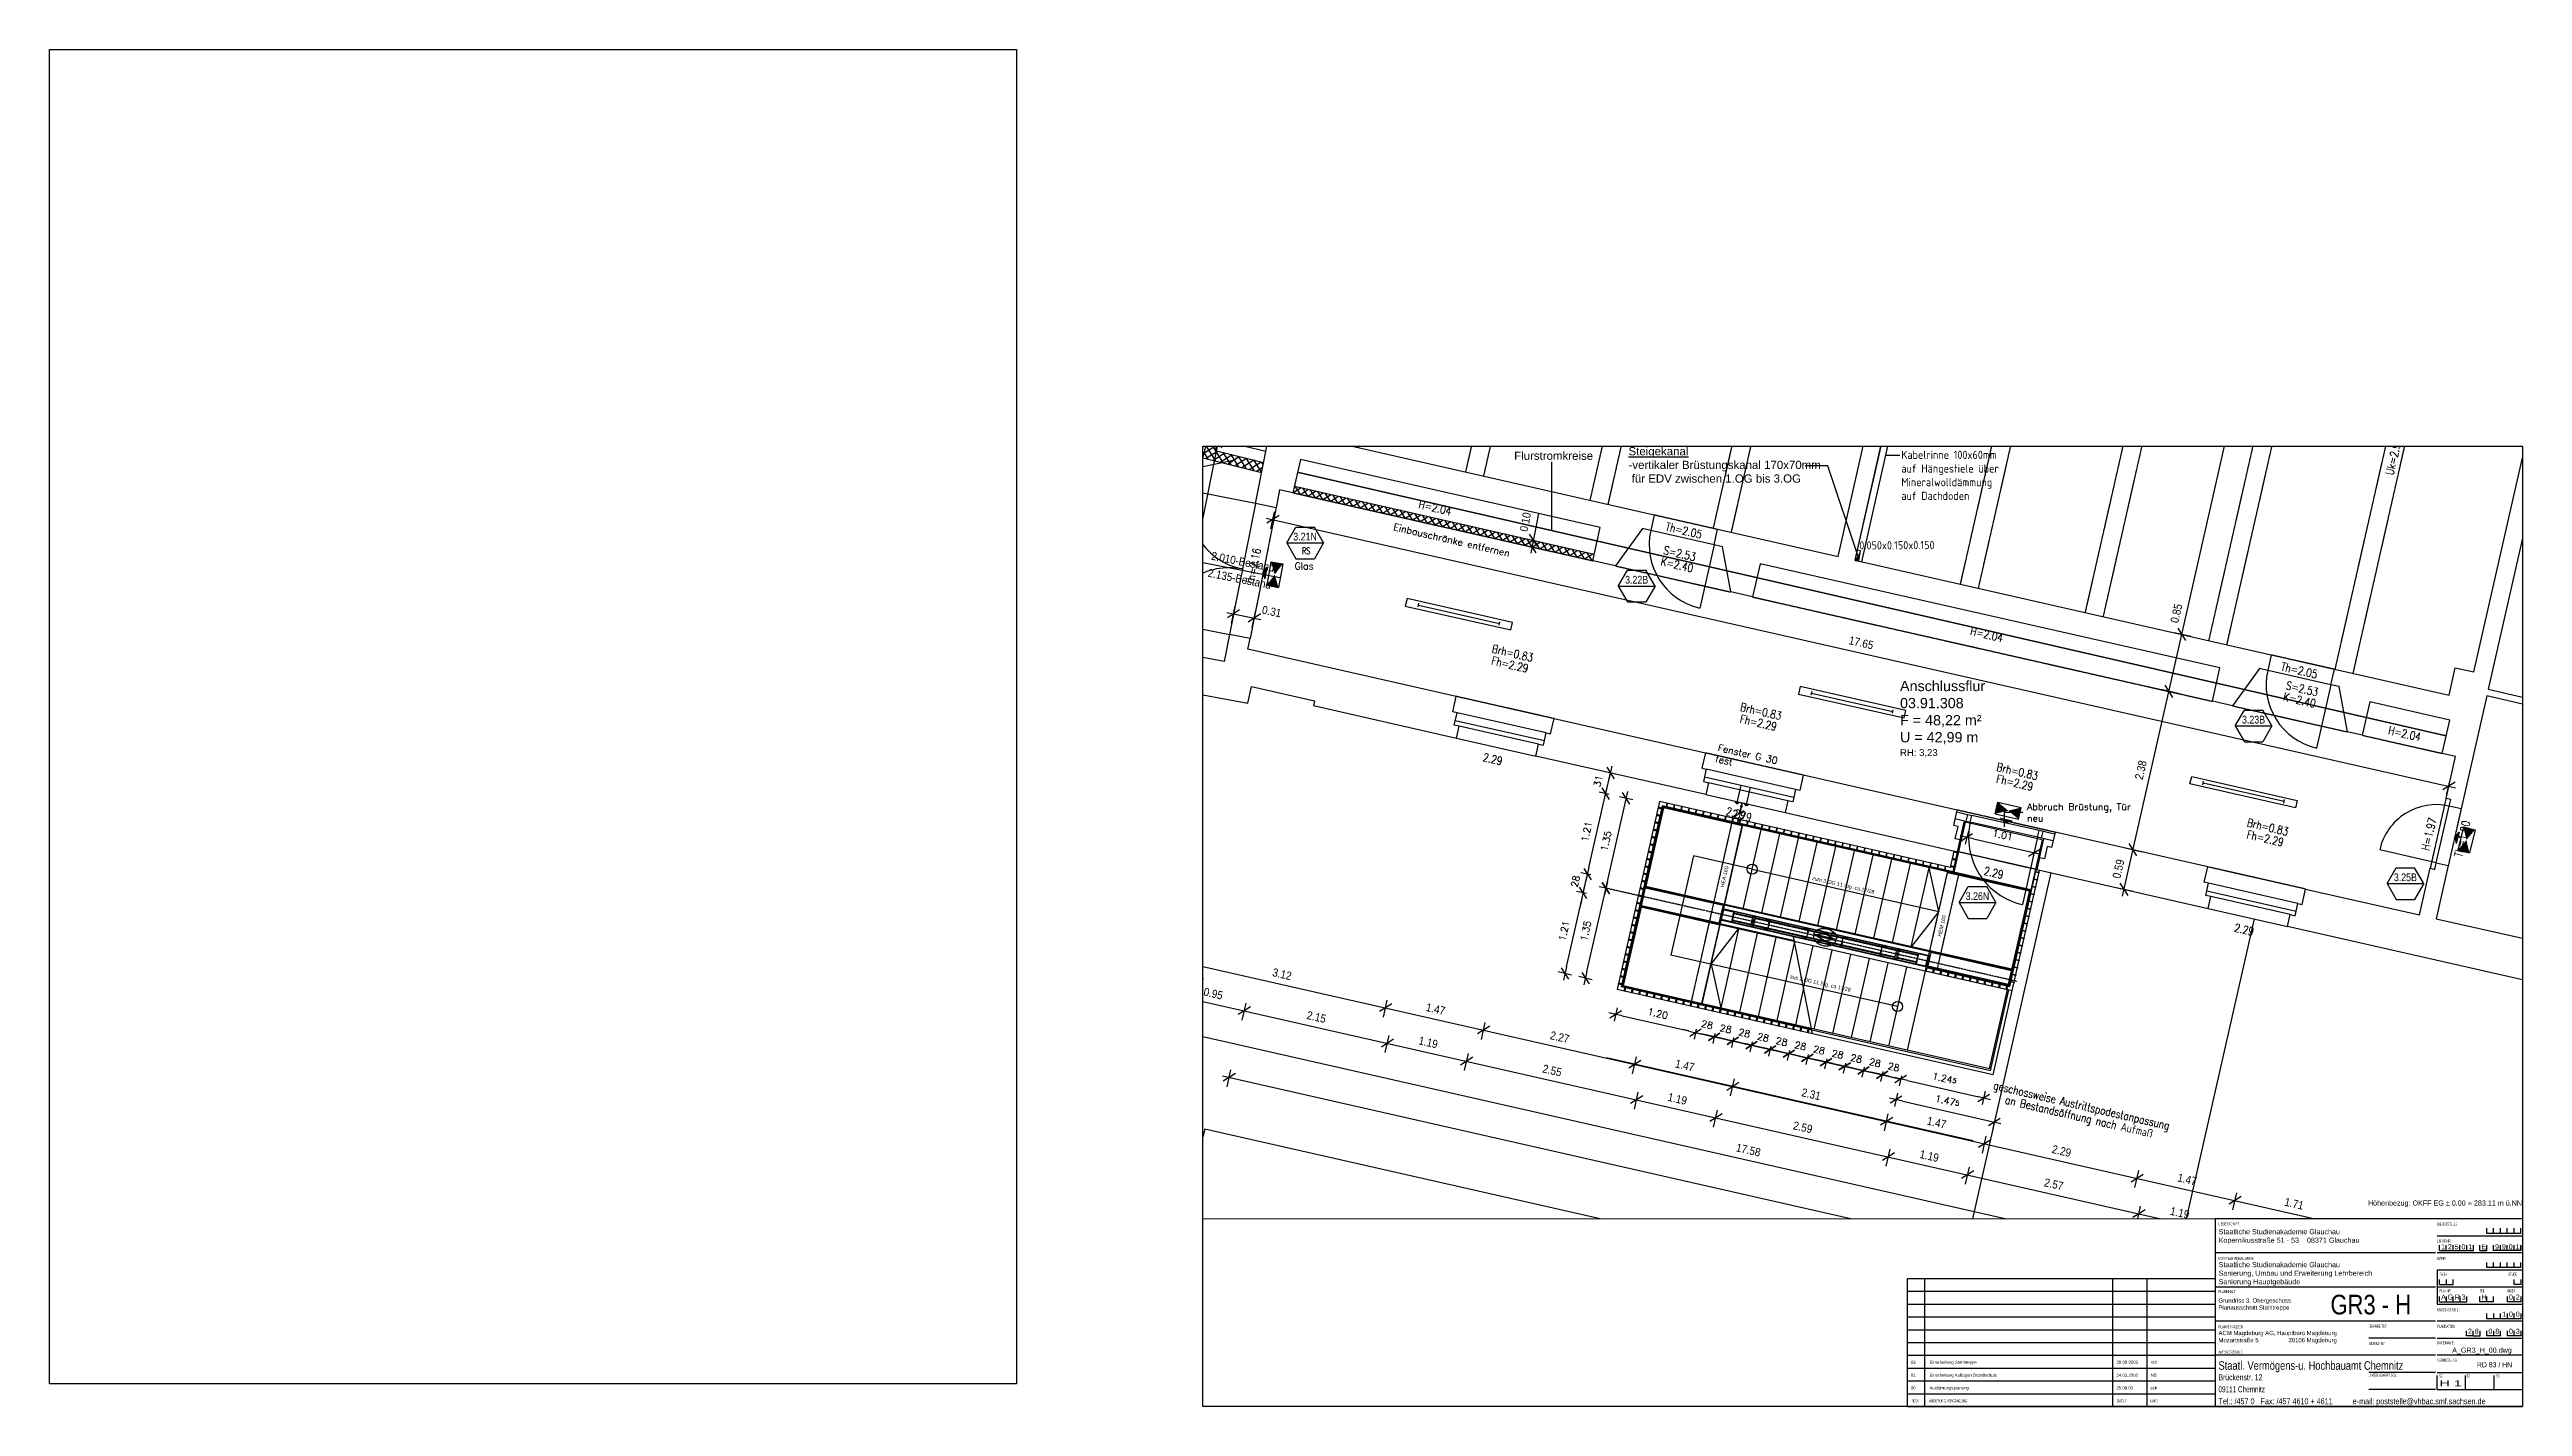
# Paper-space layout 'LayoutA3 (Fluchttreppe)' of a CAD drawing. Header units: metres. Extents: x 2 to 726, y -5 to 393.
# The model-space entities are those that its viewports show. They can reach past a viewport. Long polylines and large blocks are cut down to what shows.
import ezdxf
from ezdxf.enums import TextEntityAlignment as Align

# ---------------------------------------------------------------- set-up
doc = ezdxf.new("R2010")
doc.units = ezdxf.units.M
doc.header["$LTSCALE"] = 0.03
for name, pattern in [('AUSGEZOGEN', [0]), ('DOT', [0]), ('G1', [0.18, 0.12, -0.06]), ('GESTRICHELT', [9, 6, -3]), ('STRICHLINIE', [19.05, 12.7, -6.35]), ('STRICHPUNKT', [24, 12, -6, 0, -6])]:
    doc.linetypes.add(name, pattern=pattern)
doc.layers.get('0').update_dxf_attribs({"linetype": 'CONTINUOUS'})
doc.layers.get('Defpoints').update_dxf_attribs({"linetype": 'CONTINUOUS'})
for name, color, linetype in [('1_Plankopf', 7, 'CONTINUOUS'), ('A_ACHSEN', 1, 'STRICHPUNKT'), ('A_ansicht', 9, 'CONTINUOUS'), ('A_ansicht_verdeckt', 8, 'STRICHLINIE'), ('A_Bemaßung', 2, 'CONTINUOUS'), ('A_BRANDSCHUTZ', 10, 'CONTINUOUS'), ('A_Elektro', 1, 'CONTINUOUS'), ('A_fenster', 7, 'CONTINUOUS'), ('A_Gitterrost', 3, 'CONTINUOUS'), ('A_höhen', 3, 'CONTINUOUS'), ('A_NR_TÜR', 1, 'CONTINUOUS'), ('A_schraffur', 10, 'CONTINUOUS'), ('A_Stahl', 5, 'CONTINUOUS'), ('A_TECHNOLOGIE', 7, 'CONTINUOUS'), ('A_text', 5, 'CONTINUOUS'), ('A_trockenbau', 2, 'CONTINUOUS'), ('A_Tuernummern', 1, 'CONTINUOUS'), ('A_TXT-TUER', 1, 'CONTINUOUS'), ('A_türen', 9, 'CONTINUOUS'), ('A_verdeckt', 8, 'STRICHLINIE'), ('A_wände', 6, 'CONTINUOUS'), ('CKMA0002', 2, 'CONTINUOUS'), ('E__DURCHBR', 2, 'CONTINUOUS'), ('E__LEUCHTEN', 6, 'AUSGEZOGEN'), ('E__VERSYS', 2, 'AUSGEZOGEN')]:
    doc.layers.add(name, color=color, linetype=linetype)
doc.styles.add('ARIAL', font='ARIAL.TTF')
doc.styles.add('arial-n', font='ARIALN.TTF')
doc.styles.add('BOLDSIMP_FNT', font='TXT', dxfattribs={"height": 1})
doc.styles.add('ISO9', font='iso8.shx', dxfattribs={"height": 0.12})
doc.styles.add('NORM', font='simplex.shx', dxfattribs={"width": 0.7, "bigfont": 'bigfont.shx'})
doc.styles.add('PITSIMP8', font='PITSIMP8.SHX')
doc.styles.add('SIMPLEX', font='simplex.shx', dxfattribs={"height": 0.1})
doc.styles.get("Standard").update_dxf_attribs({"font": 'ARIAL.TTF', "height": 1})
doc.dimstyles.get("Standard").update_dxf_attribs({"dimtxt": 0.1, "dimasz": 0.1, "dimexe": 0.1, "dimexo": 0, "dimgap": 0.1, "dimtad": 1, "dimdec": 4, "dimrnd": 0.0025, "dimzin": 0, "dimdsep": 46, "dimtxsty": 'SIMPLEX', "dimblk": 'DIMCROSS', "dimblk1": 'DIMCROSS', "dimblk2": 'DIMCROSS', "dimsah": 1, "dimcen": 2.5, "dimdle": 0.05, "dimclrd": 1, "dimclre": 1, "dimclrt": 6, "dimadec": 0, "dimazin": 0, "dimtfac": 1, "dimtdec": 4, "dimtmove": 2, "dimatfit": 3, "dimfxl": 1, "dimtvp": 1, "dimtolj": 1, "dimtzin": 0, "dimarcsym": 0})

psp = doc.layouts.new('LayoutA3 (Fluchttreppe)')

# ---------------------------------------------------------------- texts
at = {"layer": '1_Plankopf', "color": 7, "linetype": 'AUSGEZOGEN', "style": 'ARIAL'}
for s, height, width, p, p2 in [('LIEGENSCHAFT', 0.9, 0.619235, (637.2, 48.24), (643.17, 48.24)), ('DIENSTSTELLE', 0.9, 0.629517, (701.2, 48.14), (707.05, 48.14)), ('LNR/MNR', 0.9, 0.691361, (701.2, 43.22), (705.16, 43.22)), ('MASSNAHME/BAUWERK', 0.9, 0.694796, (637.2, 38.06), (647.49, 38.06)), ('BWNR', 0.9, 0.640413, (701.2, 38.11), (703.66, 38.11)), ('PLANINHALT', 0.9, 0.645985, (637.2, 28.41), (642.21, 28.41)), ('FACH', 0.9, 0.604807, (701.85, 33.5), (703.92, 33.5)), ('PLANNR', 0.9, 0.629361, (701.91, 28.65), (705.12, 28.65)), ('TEIL', 0.9, 0.576231, (713.68, 28.65), (715.21, 28.65)), ('INDEX', 0.9, 0.593364, (721.8, 28.65), (724.08, 28.65)), ('STUFE', 0.9, 0.626029, (722.01, 33.47), (724.59, 33.47)), ('MASS-STAB 1 :', 0.9, 0.755584, (701.2, 23.08), (708.01, 23.08)), ('PLANVERFASSER', 0.9, 0.655042, (637.2, 18.06), (644.34, 18.06)), ('BEARBEITET', 0.9, 0.647926, (681.35, 18.26), (686.42, 18.26)), ('PLANDATUM', 0.9, 0.657694, (701.2, 18.22), (706.3, 18.22)), ('AMTSVORSTAND', 0.9, 0.667092, (637.2, 10.69), (644.19, 10.69)), ('Staatl. Vermögens-u. Hochbauamt Chemnitz', 2.5, 0.780414, (637.2, 5.96), (691.28, 5.96)), ('GEZEICHNET', 0.9, 0.603475, (681.19, 13.21), (686.08, 13.21)), ('VERMESSUNG :', 0.9, 0.644129, (701.2, 8.34), (707.41, 8.34)), ('DATEINAME :', 0.9, 0.657232, (701.2, 13.43), (706.48, 13.43)), ('RD 83 / HN', 1.5, 0.963798, (712.85, 6.68), (723.18, 6.68)), ('09111 Chemnitz', 1.75, 0.763439, (637.2, -0.62), (650.79, -0.62)), ('Brückenstr. 12', 1.75, 0.814198, (637.2, 2.88), (650.03, 2.88)), ('UNTERSCHRIFT SGL.:', 0.9, 0.631829, (681.25, 3.93), (689.68, 3.93)), ('SG', 0.9, 0.544981, (701.81, 3.72), (702.8, 3.72)), ('H 1', 1.75, 1.71731, (701.9, 1.14), (708.44, 1.14)), ('SG', 0.9, 0.544981, (709.82, 3.75), (710.81, 3.75)), ('SG', 0.9, 0.544981, (718.45, 3.75), (719.44, 3.75)), ('INDEX', 0.9, 0.593364, (547.16, -3.6), (549.44, -3.6)), ('ÄNDERUNG / ERGÄNZUNG', 0.9, 0.683824, (552.49, -3.6), (563.62, -3.6)), ('DATUM', 0.9, 0.644307, (607.53, -3.6), (610.41, -3.6)), ('NAME', 0.9, 0.619402, (617.17, -3.6), (619.42, -3.6)), ('Tel.: /457 0   Fax: /457 4610 + 4611          e-mail: poststelle%%064vhbac.smf.sachsen.de', 1.75, 0.861392, (637.2, -4.12), (715.37, -4.12))]:
    psp.add_text(s, height=height, dxfattribs=dict(at, width=width)).set_placement(p, p2, align=Align.FIT)
at = {"layer": '1_Plankopf', "linetype": 'AUSGEZOGEN', "style": 'ARIAL', "width": 0.8}
psp.add_text('GR3 - H', height=5.75, dxfattribs=at).set_placement((669.99, 22.17))
at = {"layer": '1_Plankopf', "color": 7, "linetype": 'AUSGEZOGEN', "style": 'ARIAL', "width": 0.8}
psp.add_text('A_GR3_H_00.dwg', height=1.5, dxfattribs=at).set_placement((723.06, 10.95), align=Align.RIGHT)
at = {"layer": '1_Plankopf', "insert": (680.94, 55.53), "char_height": 1.5, "width": 57.55, "attachment_point": 1, "style": 'ARIAL'}
psp.add_mtext('Höhenbezug: OKFF EG ± 0.00 = 283.11 m ü.NN', dxfattribs=at)
at = {"layer": '1_Plankopf', "linetype": 'Continuous', "attachment_point": 1}
for s, insert, char_height, width in [('{\\fArial|b0|i0|c0|p34;Staatliche Studienakademie Glauchau\\PKopernikusstraße 51 - 53    08371 Glauchau}', (637.23, 47.14), 1.5, 62.0135), ('Staatliche Studienakademie Glauchau\\PSanierung, Umbau und Erweiterung Lehrbereich\\PSanierung Hauptgebäude', (637.23, 37.49), 1.5, 62.0135), ('\\fArial|b0|i0|c0|p34;1', (702.34, 42.73), 1.5, 2), ('{\\fArial|b0|i0|c0|p34;2}', (704.33, 42.73), 1.5, 2), ('\\fArial|b0|i0|c0|p34;5', (706.33, 42.73), 1.5, 2), ('\\fArial|b0|i0|c0|p34;0', (708.33, 42.73), 1.5, 2), ('\\fArial|b0|i0|c0|p34;1', (710.33, 42.73), 1.5, 2), ('\\fArial|b0|i0|c0|p34;E', (714.15, 42.73), 1.5, 2), ('\\fArial|b0|i0|c0|p34;9', (718.16, 42.73), 1.5, 2), ('\\fArial|b0|i0|c0|p34;9', (720.16, 42.73), 1.5, 2), ('\\fArial|b0|i0|c0|p34;0', (722.16, 42.73), 1.5, 2), ('\\fArial|b0|i0|c0|p34;1', (724.16, 42.73), 1.5, 2), ('{\\fArial|b0|i0|c0|p34;1}', (720.22, 22.99), 1.5, 2), ('{\\fArial|b0|i0|c0|p34;0}', (722.22, 22.99), 1.5, 2), ('{\\fArial|b0|i0|c0|p34;0}', (724.22, 22.99), 1.5, 2), ('2', (710.22, 17.99), 1.5, 2), ('8', (712.22, 17.99), 1.5, 2), ('0', (716.22, 17.99), 1.5, 2), ('8', (718.22, 17.99), 1.5, 2), ('{\\fArial|b0|i0|c0|p34;0}', (722.22, 17.99), 1.5, 2), ('3', (724.22, 17.99), 1.5, 2), ('02', (547.17, 8.61), 0.9, 2.7422), ('Einarbeitung Stahltreppe', (552.61, 8.61), 0.9, 51.9886), ('28.08.2003', (607.33, 8.61), 0.9, 2.7422), ('sch', (617.33, 8.61), 0.9, 2.7422), ('{\\fArial|b0|i0|c0|p34;00}', (547.14, 1.11), 0.9, 2.7422), ('{\\fArial|b0|i0|c0|p34;01}', (547.17, 4.86), 0.9, 2.7422), ('{\\fArial|b0|i0|c0|p34;Ausführungsplanung}', (552.59, 1.11), 0.9, 10.111), ('{\\fArial|b0|i0|c0|p34;Einarbeitung Auflagen Brandschutz}', (552.61, 4.86), 0.9, 51.9886), ('{\\fArial|b0|i0|c0|p34;25.08.03}', (607.3, 1.11), 0.9, 2.7422), ('{\\fArial|b0|i0|c0|p34;24.03.2003}', (607.33, 4.86), 0.9, 2.7422), ('{\\fArial|b0|i0|c0|p34;sch}', (617.3, 1.11), 0.9, 2.7422), ('{\\fArial|b0|i0|c0|p34;NB}', (617.33, 4.86), 0.9, 2.7422)]:
    psp.add_mtext(s, dxfattribs=dict(at, insert=insert, char_height=char_height, width=width))
at = {"layer": '1_Plankopf', "insert": (637.18, 26.88), "char_height": 1.25, "width": 43.11, "attachment_point": 1}
psp.add_mtext('Grundriss 3. Obergeschoss\\PPlanausschnitt Stahltreppe', dxfattribs=at)
at = {"layer": '1_Plankopf', "linetype": 'Continuous', "char_height": 1.5, "width": 2, "attachment_point": 1, "style": 'ARIAL'}
for s, insert in [('A', (702.37, 27.99)), ('G', (704.28, 27.99)), ('R', (706.37, 27.99)), ('3', (708.37, 27.99)), ('H', (714.17, 27.99)), ('{\\fArial|b0|i0|c0|p34;0}', (722.22, 27.99)), ('2', (724.22, 27.99))]:
    psp.add_mtext(s, dxfattribs=dict(at, insert=insert))

msp = doc.modelspace()

# ---------------------------------------------------------------- texts
at = {"layer": 'A_Bemaßung', "color": 7, "linetype": 'Continuous', "style": 'BOLDSIMP_FNT', "width": 0.9}
for s, rotation, p in [('0.10', 79.2, (-282.0109, 1060.53444)), ('0.31', 348.2, (-285.9483, 1059.315)), ('0.85', 77.2, (-272.48703, 1059.19427)), ('17.65', 347.2, (-277.35976, 1058.86871)), ('2.38', 77.2, (-273.00733, 1056.90045)), ('0.59', 77.2, (-273.33555, 1055.45342)), ('3.12', 347.2, (-285.79735, 1054.00833)), ('0.95', 347.2, (-286.8042, 1053.72401)), ('2.15', 347.2, (-285.29431, 1053.38152)), ('1.47', 347.2, (-283.54931, 1053.49841)), ('1.19', 347.2, (-283.65742, 1053.01023)), ('2.27', 347.2, (-281.73325, 1053.08648)), ('2.55', 347.2, (-281.84393, 1052.59888)), ('1.47', 347.2, (-279.90218, 1052.67114)), ('1.19', 347.2, (-280.01031, 1052.18297)), ('2.31', 347.2, (-278.05158, 1052.25137)), ('1.47', 347.2, (-276.21603, 1051.83502)), ('17.58', 347.2, (-279.01066, 1051.44352)), ('2.59', 347.2, (-278.17476, 1051.76661)), ('1.19', 347.2, (-276.32415, 1051.34684)), ('2.29', 347.2, (-274.38774, 1051.42032)), ('2.57', 347.2, (-274.50082, 1050.93326)), ('1.47', 347.2, (-272.54937, 1051.00332)), ('1.19', 347.2, (-272.65746, 1050.51514)), ('1.71', 347.2, (-270.98379, 1050.64821)), ('21.27', 347.2, (-276.2425, 1050.30292))]:
    msp.add_text(s, height=0.12, rotation=rotation, dxfattribs=at).set_placement(p, align=Align.BOTTOM_LEFT)
at = {"layer": 'A_Bemaßung', "color": 7, "linetype": 'DOT', "style": 'BOLDSIMP_FNT', "width": 0.9}
for s, p in [('2.135-Bestand', (-286.74058, 1059.8554)), ('2.010-Bestand', (-286.69108, 1060.10473))]:
    msp.add_text(s, height=0.12, rotation=348.77043, dxfattribs=at).set_placement(p, align=Align.BOTTOM_LEFT)
at = {"layer": 'A_BRANDSCHUTZ', "linetype": 'Continuous', "insert": (-285.45511, 1060.0955), "char_height": 0.1, "width": 1, "attachment_point": 1, "style": 'SIMPLEX'}
msp.add_mtext('Glas', dxfattribs=at)
at = {"layer": 'A_BRANDSCHUTZ', "linetype": 'Continuous', "insert": (-279.24553, 1057.43886), "char_height": 0.1, "width": 1, "attachment_point": 1, "rotation": 347.225875, "style": 'SIMPLEX'}
msp.add_mtext('Fenster G 30 fest', dxfattribs=at)
at = {"layer": 'A_höhen', "linetype": 'DOT', "style": 'SIMPLEX', "width": 0.8}
for s, p in [('Uk=2.93', (-271.21603, 1062.07161)), ('Uk=2.93', (-269.36828, 1061.65249)), ('H=1.97', (-268.85333, 1056.12061))]:
    msp.add_text(s, height=0.12, rotation=77, dxfattribs=at).set_placement(p, align=Align.MIDDLE_CENTER)
at = {"layer": 'A_höhen', "linetype": 'Continuous', "style": 'SIMPLEX', "width": 0.8}
for s, rotation, p in [('H=2.04', 346.9, (-283.39906, 1060.89897)), ('Th=2.05', 346.9, (-279.75739, 1060.565)), ('Th=2.16', 78.6, (-286.05755, 1060.03965)), ('S=2.53', 346.9, (-279.81908, 1060.22853)), ('K=2.40', 346.9, (-279.85665, 1060.06272)), ('Brh=0.83', 346.9, (-282.26471, 1058.76986)), ('H=2.04', 346.9, (-275.32384, 1059.04286)), ('Fh=2.29', 346.9, (-282.30228, 1058.60405)), ('Th=2.05', 346.9, (-270.74934, 1058.51759)), ('K=2.40', 346.9, (-270.74541, 1058.08327)), ('S=2.53', 346.9, (-270.70781, 1058.24905)), ('Fh=2.29', 346.9, (-278.66688, 1057.75225)), ('Brh=0.83', 346.9, (-278.6292, 1057.91802)), ('H=2.04', 346.9, (-269.2075, 1057.59153)), ('2.29', 346.9, (-282.55537, 1057.21853)), ('Brh=0.83', 346.9, (-274.87635, 1057.03942)), ('Fh=2.29', 346.9, (-274.91403, 1056.87362)), ('2.29', 346, (-278.99665, 1056.42551)), ('2.29', 346.9, (-278.90825, 1056.39129)), ('Brh=0.83', 346.9, (-271.21099, 1056.22445)), ('Fh=2.29', 346.9, (-271.24859, 1056.05875)), ('2.29', 346.9, (-275.22209, 1055.55511)), ('2.29', 346.9, (-271.55548, 1054.72341))]:
    msp.add_text(s, height=0.12, rotation=rotation, dxfattribs=at).set_placement(p, align=Align.MIDDLE_CENTER)
at = {"layer": 'A_höhen', "linetype": 'DOT', "style": 'SIMPLEX', "width": 0.8}
msp.add_text('Th=1.90', height=0.12, rotation=77, dxfattribs=at).set_placement((-268.27166, 1056.03081), align=Align.BOTTOM_CENTER)
at = {"layer": 'A_text', "linetype": 'Continuous', "insert": (-283.9947, 1060.66958), "char_height": 0.1, "width": 2.1558, "attachment_point": 1, "rotation": 347, "style": 'SIMPLEX'}
msp.add_mtext('Einbauschränke entfernen', dxfattribs=at)
at = {"layer": 'A_text', "linetype": 'Continuous', "insert": (-276.59402, 1058.36415), "char_height": 0.15, "width": 6.6459, "attachment_point": 1}
msp.add_mtext('Anschlussflur\\P03.91.308\\PF = 48,22 m²\\PU = 42,99 m\\P\\H0.1;RH: 3,23', dxfattribs=at)
at = {"layer": 'A_text', "linetype": 'Continuous', "insert": (-274.73476, 1056.57048), "char_height": 0.1, "width": 1.6830336, "attachment_point": 1, "style": 'SIMPLEX'}
msp.add_mtext('Abbruch Brüstung, Tür neu', dxfattribs=at)
at = {"layer": 'A_text', "color": 3, "char_height": 0.055125, "attachment_point": 1}
for s, insert, rotation in [('HEA-160', (-279.22596, 1055.35001), 77.221097), ('zum 3.OG 11 Stg. ca.17/28', (-277.87327, 1055.50516), 347.221097), ('HEM 160', (-276.04473, 1054.62848), 77.221097), ('aus 2.OG 11 Stg. ca.17/28', (-278.19933, 1054.06755), 347.221097)]:
    msp.add_mtext(s, dxfattribs=dict(at, insert=insert, rotation=rotation))
at = {"layer": 'CKMA0002', "style": 'SIMPLEX', "width": 0.8}
for s, p in [('geschossweise Austrittspodestanpassung', (-273.93549, 1052.14843)), ('an Bestandsöffnung nach Aufmaß', (-273.9726, 1051.9848))]:
    msp.add_text(s, height=0.12, rotation=346.9, dxfattribs=at).set_placement(p, align=Align.MIDDLE_CENTER)

# ---------------------------------------------------------------- blocks, each defined once
blk = doc.blocks.new('A$C699961ED')
at = {"layer": '1_Plankopf', "linetype": 'Continuous', "insert": (1.6, 8.4), "char_height": 2.5, "width": 81.002, "attachment_point": 1}
blk.add_mtext('\\fArial|b0|i0|c0|p34;ACM Magdeburg AG, Hauptbüro Magdeburg\\PMozartstraße 5                  39106 Magdeburg', dxfattribs=at)
blk = doc.blocks.new('SLASH1')
at = {"layer": 'A_Bemaßung', "color": 2, "linetype": 'Continuous'}
for p, q in [((0.07663, 0.07663), (-0.07319, -0.07319)), ((0, -0.14068), (0, 0.11466))]:
    blk.add_line(p, q, dxfattribs=at)
blk = doc.blocks.new('DIMCROSS')
at = {"color": 0, "linetype": 'ByBlock'}
blk.add_line((-1, 0), (1, 0), dxfattribs=at)
at = {"linetype": 'ByBlock'}
blk.add_line((-0.707107, -0.707107), (0.707107, 0.707107), dxfattribs=at)
blk = doc.blocks.new('*D53')
at = {"layer": 'CKMA0002', "color": 1, "lineweight": -2}
for p, q in [((-275.594, 1056.17), (-275.638, 1055.975)), ((-275.519, 1056.05), (-274.729, 1055.871)), ((-274.609, 1055.946), (-274.653, 1055.751))]:
    blk.add_line(p, q, dxfattribs=at)
at = {"layer": 'Defpoints', "color": 0}
for p in [(-275.554, 1056.347), (-274.569, 1056.123), (-274.631, 1055.849)]:
    blk.add_point(p, dxfattribs=at)
at = {"layer": 'CKMA0002', "color": 1, "lineweight": -2, "xscale": 0.1, "yscale": 0.1, "zscale": 0.1}
for p, rotation in [((-275.616, 1056.072), 167.2201868080565), ((-274.631, 1055.849), 347.2201868080565)]:
    blk.add_blockref('DIMCROSS', p, dxfattribs=dict(at, rotation=rotation))
at = {"layer": 'CKMA0002', "color": 6, "insert": (-275.091, 1056.107), "char_height": 0.1, "attachment_point": 5, "rotation": 347.2202, "style": 'SIMPLEX'}
blk.add_mtext('\\A1;1.01{\\A1\\H0.7x\\S;}', dxfattribs=at)
blk = doc.blocks.new('Tür-Nr')
at = {"layer": 'A_NR_TÜR'}
for p, q in [((-0.057, -108.865), (0.077, -108.632)), ((-0.057, -108.865), (0.481, -108.865)), ((-0.057, -108.865), (0.077, -109.098)), ((0.077, -108.632), (0.347, -108.632)), ((0.481, -108.865), (0.347, -108.632)), ((0.481, -108.865), (0.347, -109.098)), ((0.077, -109.098), (0.347, -109.098))]:
    blk.add_line(p, q, dxfattribs=at)
at = {"layer": 'A_TXT-TUER', "style": 'arial-n', "flags": 4}
blk.add_attdef('TÜR-NR.', text='', height=0.113, dxfattribs=at).set_placement((0.211, -108.772), align=Align.MIDDLE_CENTER)
at = {"layer": 'A_TXT-TUER', "style": 'NORM', "width": 0.7}
for tag, flags, p in [('BRANDSCHUTZ', 4, (0.229, -108.981)), ('ABMESSUNG', 5, (0.214, -109.333)), ('DIN', 5, (0.214, -109.198)), ('WANDART', 5, (0.214, -109.601)), ('MATERIAL', 5, (0.214, -109.467)), ('BESCHLÄGE', 5, (0.214, -110.005)), ('SCHLOSS', 5, (0.214, -109.87)), ('ZARGE', 5, (0.214, -109.736)), ('SONSTIGES', 5, (0.214, -110.139))]:
    blk.add_attdef(tag, text='', height=0.0784, dxfattribs=dict(at, flags=flags)).set_placement(p, align=Align.MIDDLE_CENTER)
blk = doc.blocks.new('A$C70D86C85')
at = {"layer": 'E__VERSYS', "color": 3, "linetype": 'Continuous'}
for p, q in [((83.19, 8.685), (84.365, 13.864)), ((83.288, 8.663), (84.463, 13.842)), ((83.19, 8.685), (83.288, 8.663))]:
    blk.add_line(p, q, dxfattribs=at)
at = {"layer": 'E__VERSYS', "color": 7, "linetype": 'Continuous'}
blk.add_line((83.845, 10.218), (83.641, 10.218), dxfattribs=at)
at = {"layer": 'E__VERSYS', "color": 7, "insert": (83.868, 10.288), "char_height": 0.12, "attachment_point": 1}
blk.add_mtext('{\\Fiso8.shx;Kabelrinne 100x60mm\\Pauf Hängestiele über \\PMineralwolldämmung\\Pauf Dachdoden}', dxfattribs=at)
blk = doc.blocks.new('Deckendurchbruch')
for p, q in [((1, 1), (0, 1)), ((0, 1), (0, 0)), ((0, 0), (1, 0)), ((1, 0), (1, 1))]:
    blk.add_line(p, q)
blk.add_solid([(0, 0), (1, 1), (0, 1)])
blk = doc.blocks.new('A$C261B6F14')
at = {"layer": 'E__DURCHBR', "color": 2, "linetype": 'Continuous', "ltscale": 5}
ref = blk.add_blockref('Deckendurchbruch', (83.269, 8.823), dxfattribs=dict(at, xscale=0.05300000142002857, yscale=0.1499999999998636, zscale=1.1, rotation=171.2059939424837))
ref.add_attrib('EC_DIM', '0.050x0.150x0.150', (83.253, 8.843), dxfattribs={"color": 2, "linetype": 'Continuous', "height": 0.12, "rotation": 0.2029, "style": 'ISO9'})
blk = doc.blocks.new('A$C7E8237D9')
at = {"layer": 'E__VERSYS', "color": 7, "linetype": 'Continuous', "ltscale": 5}
for p, q in [((82.794, 10.069), (82.462, 10.069)), ((83.246, 8.712), (82.794, 10.069))]:
    blk.add_line(p, q, dxfattribs=at)
at = {"layer": 'E__VERSYS', "color": 7, "insert": (79.875, 9.819), "char_height": 0.12, "attachment_point": 7}
blk.add_mtext('{\\LSteigekanal\\P}-vertikaler Brüstungskanal 170x70mm \\P für EDV zwischen 1.OG bis 3.OG', dxfattribs=at)
blk = doc.blocks.new('A$C20DF02DF')
at = {"layer": 'E__VERSYS', "color": 7, "linetype": 'Continuous', "ltscale": 5}
blk.add_line((78.754, 9.118), (78.754, 10.125), dxfattribs=at)
at = {"layer": 'E__VERSYS', "color": 3, "linetype": 'GESTRICHELT', "ltscale": 5, "const_width": 0.02}
blk.add_lwpolyline([(75.031, 9.973), (91.843, 6.114)], dxfattribs=at)
at = {"layer": 'E__VERSYS', "color": 7, "insert": (78.201, 10.675), "char_height": 0.12, "attachment_point": 1}
blk.add_mtext('Verlegetrasse mit \\PSammelhalter für \\PFlurstromkreise', dxfattribs=at)
blk = doc.blocks.new('PU1')
at = {"color": 3}
for p, q in [((-119, -55), (-119, 70)), ((-119, 70), (131, 70)), ((131, -55), (131, 70)), ((-119, -55), (131, -55)), ((-56, -87), (69, -87)), ((6, -118), (-56, -87)), ((6, -118), (69, -87))]:
    blk.add_line(p, q, dxfattribs=at)
for points in [[(-119, 70), (-119, -55), (131, -55), (131, 70)], [(69, -87), (-56, -87), (6, -118)]]:
    blk.add_solid(points, dxfattribs=at)
blk = doc.blocks.new('2DEL_458')
for p, q in [((-0.384, -0.236), (-0.384, 0.236)), ((0.384, -0.236), (0.384, 0.236)), ((-0.384, 0), (0.384, 0))]:
    blk.add_line(p, q)
blk.add_lwpolyline([(-0.5, -0.5), (0.5, -0.5), (0.5, 0.5), (-0.5, 0.5)], close=True)
at = {"style": 'PITSIMP8', "flags": 9}
for tag, p in [('VOLUMENSTROM', (-0.03, 0.039)), ('RAUM/GRUPPE', (-0.03, 0.159)), ('DRUCK/-STUFE', (-0.03, 0.019)), ('BEZEICHNUNG', (-0.03, 0.179)), ('POS.NR.G-LV', (-0.03, 0.139)), ('ANSCHLUSS', (-0.03, -0.001)), ('KENNUNG', (-0.03, 0.079)), ('LEISTUNG', (-0.03, 0.059)), ('FABRIKAT', (-0.03, 0.119)), ('TYP', (-0.03, 0.099)), ('SPANNUNG/FREQUENZ', (-0.03, -0.121)), ('TEMPERATUR', (-0.03, -0.061)), ('SCHUTZART', (-0.03, -0.101)), ('DREHZAHL', (-0.03, -0.081)), ('GROESSE', (-0.03, -0.021)), ('GEWICHT', (-0.03, -0.141)), ('FREI', (-0.03, -0.161)), ('FREI', (-0.03, -0.181)), ('FREI', (-0.03, -0.201)), ('DN', (-0.03, -0.041))]:
    blk.add_attdef(tag, text='', height=0.01, dxfattribs=at).set_placement(p, align=Align.MIDDLE)
blk = doc.blocks.new('Wandleuchte')
at = {"layer": 'E__LEUCHTEN', "color": 6}
for p, q in [((-154, -6), (-153, 8)), ((-153, 8), (-149, 21)), ((-149, 21), (-143, 34)), ((-143, 34), (-134, 47)), ((-134, 47), (-123, 58)), ((-123, 58), (-110, 68)), ((-110, 68), (-94, 77)), ((-110, 68), (107, -6)), ((107, 68), (-110, -6)), ((-94, 77), (-78, 85)), ((-78, 85), (-60, 91)), ((-60, 91), (-41, 95)), ((-41, 95), (-21, 98)), ((-21, 98), (-1, 99)), ((-1, 99), (19, 98)), ((19, 98), (38, 95)), ((38, 95), (57, 91)), ((57, 91), (75, 85)), ((75, 85), (92, 77)), ((92, 77), (107, 68)), ((107, 68), (120, 58)), ((120, 58), (131, 47)), ((131, 47), (140, 34)), ((140, 34), (146, 21)), ((146, 21), (150, 8)), ((150, 8), (152, -6)), ((-154, -6), (152, -6))]:
    blk.add_line(p, q, dxfattribs=at)
blk = doc.blocks.new('*D155')
at = {"layer": 'CKMA0002', "color": 1, "lineweight": -2}
for p, q in [((-281.182, 1055.25), (-281.328, 1055.283)), ((-281.476, 1054.178), (-281.253, 1055.163)), ((-281.401, 1054.058), (-281.596, 1054.103))]:
    blk.add_line(p, q, dxfattribs=at)
at = {"layer": 'Defpoints', "color": 0}
for p in [(-281.231, 1055.261), (-280.353, 1055.062), (-280.572, 1053.87)]:
    blk.add_point(p, dxfattribs=at)
at = {"layer": 'CKMA0002', "color": 1, "lineweight": -2, "xscale": 0.1, "yscale": 0.1, "zscale": 0.1}
for p, rotation in [((-281.231, 1055.261), 77.22109694715235), ((-281.498, 1054.081), 257.2210969471523)]:
    blk.add_blockref('DIMCROSS', p, dxfattribs=dict(at, rotation=rotation))
at = {"layer": 'CKMA0002', "color": 6, "insert": (-281.511, 1054.704), "char_height": 0.1, "attachment_point": 5, "rotation": 77.2211, "style": 'SIMPLEX'}
blk.add_mtext('\\A1;1.21{\\A1\\H0.7x\\S;}', dxfattribs=at)
blk = doc.blocks.new('*D156')
at = {"layer": 'CKMA0002', "color": 1, "lineweight": -2}
for p, q in [((-281.12, 1055.523), (-281.266, 1055.556)), ((-281.147, 1055.631), (-281.125, 1055.729)), ((-281.231, 1055.261), (-281.169, 1055.534)), ((-281.253, 1055.163), (-281.275, 1055.066))]:
    blk.add_line(p, q, dxfattribs=at)
at = {"layer": 'Defpoints', "color": 0}
for p in [(-281.169, 1055.534), (-280.291, 1055.335), (-280.353, 1055.062)]:
    blk.add_point(p, dxfattribs=at)
at = {"layer": 'CKMA0002', "color": 1, "lineweight": -2, "xscale": 0.1, "yscale": 0.1, "zscale": 0.1}
for p, rotation in [((-281.169, 1055.534), 257.2210969471523), ((-281.231, 1055.261), 77.22109694715238)]:
    blk.add_blockref('DIMCROSS', p, dxfattribs=dict(at, rotation=rotation))
at = {"layer": 'CKMA0002', "color": 6, "insert": (-281.346, 1055.43), "char_height": 0.1, "attachment_point": 5, "rotation": 77.2211, "style": 'SIMPLEX'}
blk.add_mtext('\\A1;28{\\A1\\H0.7x\\S;}', dxfattribs=at)
blk = doc.blocks.new('*D157')
at = {"layer": 'CKMA0002', "color": 1, "lineweight": -2}
for p, q in [((-280.852, 1056.703), (-280.999, 1056.736)), ((-281.147, 1055.631), (-280.923, 1056.616))]:
    blk.add_line(p, q, dxfattribs=at)
at = {"layer": 'Defpoints', "color": 0}
for p in [(-280.901, 1056.714), (-280.024, 1056.515), (-280.291, 1055.335)]:
    blk.add_point(p, dxfattribs=at)
at = {"layer": 'CKMA0002', "color": 1, "lineweight": -2, "xscale": 0.1, "yscale": 0.1, "zscale": 0.1}
for p, rotation in [((-280.901, 1056.714), 77.22109694715235), ((-281.169, 1055.534), 257.2210969471523)]:
    blk.add_blockref('DIMCROSS', p, dxfattribs=dict(at, rotation=rotation))
at = {"layer": 'CKMA0002', "color": 6, "insert": (-281.181, 1056.157), "char_height": 0.1, "attachment_point": 5, "rotation": 77.2211, "style": 'SIMPLEX'}
blk.add_mtext('\\A1;1.21{\\A1\\H0.7x\\S;}', dxfattribs=at)
blk = doc.blocks.new('*D158')
at = {"layer": 'CKMA0002', "color": 1, "lineweight": -2}
for p, q in [((-280.735, 1056.994), (-280.93, 1057.038)), ((-280.901, 1056.714), (-280.833, 1057.016)), ((-280.901, 1056.714), (-280.901, 1056.714)), ((-280.901, 1056.714), (-280.901, 1056.714))]:
    blk.add_line(p, q, dxfattribs=at)
at = {"layer": 'Defpoints', "color": 0}
for p in [(-280.833, 1057.016), (-279.955, 1056.817), (-280.024, 1056.515)]:
    blk.add_point(p, dxfattribs=at)
at = {"layer": 'CKMA0002', "color": 1, "lineweight": -2, "xscale": 0.1, "yscale": 0.1, "zscale": 0.1}
for p, rotation in [((-280.833, 1057.016), 257.2210969471523), ((-280.901, 1056.714), 77.22109694715238)]:
    blk.add_blockref('DIMCROSS', p, dxfattribs=dict(at, rotation=rotation))
at = {"layer": 'CKMA0002', "color": 6, "insert": (-281.013, 1056.898), "char_height": 0.1, "attachment_point": 5, "rotation": 77.2211, "style": 'SIMPLEX'}
blk.add_mtext('\\A1;31{\\A1\\H0.7x\\S;}', dxfattribs=at)
blk = doc.blocks.new('*D159')
at = {"layer": 'CKMA0002', "color": 1, "lineweight": -2}
for p, q in [((-281.176, 1054.11), (-280.921, 1055.231)), ((-280.85, 1055.318), (-280.997, 1055.351)), ((-281.1, 1053.99), (-281.295, 1054.034))]:
    blk.add_line(p, q, dxfattribs=at)
at = {"layer": 'Defpoints', "color": 0}
for p in [(-280.899, 1055.329), (-280.046, 1055.135), (-280.295, 1053.808)]:
    blk.add_point(p, dxfattribs=at)
at = {"layer": 'CKMA0002', "color": 1, "lineweight": -2, "xscale": 0.1, "yscale": 0.1, "zscale": 0.1}
for p, rotation in [((-280.899, 1055.329), 77.22109694715235), ((-281.198, 1054.012), 257.2210969471523)]:
    blk.add_blockref('DIMCROSS', p, dxfattribs=dict(at, rotation=rotation))
at = {"layer": 'CKMA0002', "color": 6, "insert": (-281.195, 1054.704), "char_height": 0.1, "attachment_point": 5, "rotation": 77.2211, "style": 'SIMPLEX'}
blk.add_mtext('\\A1;1.35{\\A1\\H0.7x\\S;}', dxfattribs=at)
blk = doc.blocks.new('*D160')
at = {"layer": 'CKMA0002', "color": 1, "lineweight": -2}
for p, q in [((-280.503, 1056.623), (-280.698, 1056.668)), ((-280.877, 1055.426), (-280.623, 1056.548))]:
    blk.add_line(p, q, dxfattribs=at)
at = {"layer": 'Defpoints', "color": 0}
for p in [(-280.601, 1056.646), (-279.747, 1056.452), (-280.046, 1055.135)]:
    blk.add_point(p, dxfattribs=at)
at = {"layer": 'CKMA0002', "color": 1, "lineweight": -2, "xscale": 0.1, "yscale": 0.1, "zscale": 0.1}
for p, rotation in [((-280.601, 1056.646), 77.22109694715235), ((-280.899, 1055.329), 257.2210969471523)]:
    blk.add_blockref('DIMCROSS', p, dxfattribs=dict(at, rotation=rotation))
at = {"layer": 'CKMA0002', "color": 6, "insert": (-280.896, 1056.02), "char_height": 0.1, "attachment_point": 5, "rotation": 77.2211, "style": 'SIMPLEX'}
blk.add_mtext('\\A1;1.35{\\A1\\H0.7x\\S;}', dxfattribs=at)
blk = doc.blocks.new('*D161')
at = {"layer": 'CKMA0002', "color": 1, "lineweight": -2}
for p, q in [((-280.735, 1053.579), (-280.779, 1053.384)), ((-280.66, 1053.46), (-279.685, 1053.239)), ((-279.576, 1053.265), (-279.609, 1053.119))]:
    blk.add_line(p, q, dxfattribs=at)
at = {"layer": 'Defpoints', "color": 0}
for p in [(-280.345, 1055.3), (-279.186, 1054.986), (-279.587, 1053.216)]:
    blk.add_point(p, dxfattribs=at)
at = {"layer": 'CKMA0002', "color": 1, "lineweight": -2, "xscale": 0.1, "yscale": 0.1, "zscale": 0.1}
for p, rotation in [((-280.757, 1053.482), 167.2210969472433), ((-279.587, 1053.216), 347.2210969472433)]:
    blk.add_blockref('DIMCROSS', p, dxfattribs=dict(at, rotation=rotation))
at = {"layer": 'CKMA0002', "color": 6, "insert": (-280.139, 1053.495), "char_height": 0.1, "attachment_point": 5, "rotation": 347.2211, "style": 'SIMPLEX'}
blk.add_mtext('\\A1;1.20{\\A1\\H0.7x\\S;}', dxfattribs=at)
blk = doc.blocks.new('*D162')
at = {"layer": 'CKMA0002', "color": 1, "lineweight": -2}
for p, q in [((-279.685, 1053.239), (-279.782, 1053.261)), ((-279.587, 1053.216), (-279.314, 1053.154)), ((-279.303, 1053.203), (-279.336, 1053.057)), ((-279.216, 1053.132), (-279.119, 1053.11))]:
    blk.add_line(p, q, dxfattribs=at)
at = {"layer": 'Defpoints', "color": 0}
for p in [(-279.186, 1054.986), (-278.987, 1054.597), (-279.314, 1053.154)]:
    blk.add_point(p, dxfattribs=at)
at = {"layer": 'CKMA0002', "color": 1, "lineweight": -2, "xscale": 0.1, "yscale": 0.1, "zscale": 0.1}
for p, rotation in [((-279.587, 1053.216), 347.2210969472433), ((-279.314, 1053.154), 167.2210969472433)]:
    blk.add_blockref('DIMCROSS', p, dxfattribs=dict(at, rotation=rotation))
at = {"layer": 'CKMA0002', "color": 6, "insert": (-279.417, 1053.332), "char_height": 0.1, "attachment_point": 5, "rotation": 347.2211, "style": 'SIMPLEX'}
blk.add_mtext('\\A1;28{\\A1\\H0.7x\\S;}', dxfattribs=at)
blk = doc.blocks.new('*D163')
at = {"layer": 'CKMA0002', "color": 1, "lineweight": -2}
for p, q in [((-279.412, 1053.177), (-279.509, 1053.199)), ((-279.314, 1053.154), (-279.041, 1053.093)), ((-279.03, 1053.141), (-279.063, 1052.995)), ((-278.943, 1053.07), (-278.846, 1053.048))]:
    blk.add_line(p, q, dxfattribs=at)
at = {"layer": 'Defpoints', "color": 0}
for p in [(-278.987, 1054.597), (-278.714, 1054.535), (-279.041, 1053.093)]:
    blk.add_point(p, dxfattribs=at)
at = {"layer": 'CKMA0002', "color": 1, "lineweight": -2, "xscale": 0.1, "yscale": 0.1, "zscale": 0.1}
for p, rotation in [((-279.314, 1053.154), 347.2210969472433), ((-279.041, 1053.093), 167.2210969472433)]:
    blk.add_blockref('DIMCROSS', p, dxfattribs=dict(at, rotation=rotation))
at = {"layer": 'CKMA0002', "color": 6, "insert": (-279.144, 1053.27), "char_height": 0.1, "attachment_point": 5, "rotation": 347.2211, "style": 'SIMPLEX'}
blk.add_mtext('\\A1;28{\\A1\\H0.7x\\S;}', dxfattribs=at)
blk = doc.blocks.new('*D164')
at = {"layer": 'CKMA0002', "color": 1, "lineweight": -2}
for p, q in [((-279.138, 1053.115), (-279.236, 1053.137)), ((-279.041, 1053.093), (-278.768, 1053.031)), ((-278.757, 1053.079), (-278.79, 1052.933)), ((-278.67, 1053.008), (-278.573, 1052.986))]:
    blk.add_line(p, q, dxfattribs=at)
at = {"layer": 'Defpoints', "color": 0}
for p in [(-278.714, 1054.535), (-278.441, 1054.473), (-278.768, 1053.031)]:
    blk.add_point(p, dxfattribs=at)
at = {"layer": 'CKMA0002', "color": 1, "lineweight": -2, "xscale": 0.1, "yscale": 0.1, "zscale": 0.1}
for p, rotation in [((-279.041, 1053.093), 347.2210969472433), ((-278.768, 1053.031), 167.2210969472433)]:
    blk.add_blockref('DIMCROSS', p, dxfattribs=dict(at, rotation=rotation))
at = {"layer": 'CKMA0002', "color": 6, "insert": (-278.871, 1053.208), "char_height": 0.1, "attachment_point": 5, "rotation": 347.2211, "style": 'SIMPLEX'}
blk.add_mtext('\\A1;28{\\A1\\H0.7x\\S;}', dxfattribs=at)
blk = doc.blocks.new('*D165')
at = {"layer": 'CKMA0002', "color": 1, "lineweight": -2}
for p, q in [((-278.865, 1053.053), (-278.963, 1053.075)), ((-278.768, 1053.031), (-278.495, 1052.969)), ((-278.484, 1053.017), (-278.517, 1052.871)), ((-278.397, 1052.947), (-278.3, 1052.924))]:
    blk.add_line(p, q, dxfattribs=at)
at = {"layer": 'Defpoints', "color": 0}
for p in [(-278.441, 1054.473), (-278.168, 1054.411), (-278.495, 1052.969)]:
    blk.add_point(p, dxfattribs=at)
at = {"layer": 'CKMA0002', "color": 1, "lineweight": -2, "xscale": 0.1, "yscale": 0.1, "zscale": 0.1}
for p, rotation in [((-278.768, 1053.031), 347.2210969472433), ((-278.495, 1052.969), 167.2210969472433)]:
    blk.add_blockref('DIMCROSS', p, dxfattribs=dict(at, rotation=rotation))
at = {"layer": 'CKMA0002', "color": 6, "insert": (-278.598, 1053.146), "char_height": 0.1, "attachment_point": 5, "rotation": 347.2211, "style": 'SIMPLEX'}
blk.add_mtext('\\A1;28{\\A1\\H0.7x\\S;}', dxfattribs=at)
blk = doc.blocks.new('*D166')
at = {"layer": 'CKMA0002', "color": 1, "lineweight": -2}
for p, q in [((-278.592, 1052.991), (-278.69, 1053.013)), ((-278.495, 1052.969), (-278.222, 1052.907)), ((-278.211, 1052.955), (-278.244, 1052.809)), ((-278.124, 1052.885), (-278.027, 1052.862))]:
    blk.add_line(p, q, dxfattribs=at)
at = {"layer": 'Defpoints', "color": 0}
for p in [(-278.168, 1054.411), (-277.895, 1054.349), (-278.222, 1052.907)]:
    blk.add_point(p, dxfattribs=at)
at = {"layer": 'CKMA0002', "color": 1, "lineweight": -2, "xscale": 0.1, "yscale": 0.1, "zscale": 0.1}
for p, rotation in [((-278.495, 1052.969), 347.2210969472433), ((-278.222, 1052.907), 167.2210969472433)]:
    blk.add_blockref('DIMCROSS', p, dxfattribs=dict(at, rotation=rotation))
at = {"layer": 'CKMA0002', "color": 6, "insert": (-278.325, 1053.084), "char_height": 0.1, "attachment_point": 5, "rotation": 347.2211, "style": 'SIMPLEX'}
blk.add_mtext('\\A1;28{\\A1\\H0.7x\\S;}', dxfattribs=at)
blk = doc.blocks.new('*D167')
at = {"layer": 'CKMA0002', "color": 1, "lineweight": -2}
for p, q in [((-278.319, 1052.929), (-278.417, 1052.951)), ((-278.222, 1052.907), (-277.949, 1052.845)), ((-277.938, 1052.894), (-277.971, 1052.747)), ((-277.851, 1052.823), (-277.754, 1052.801))]:
    blk.add_line(p, q, dxfattribs=at)
at = {"layer": 'Defpoints', "color": 0}
for p in [(-277.895, 1054.349), (-277.622, 1054.287), (-277.949, 1052.845)]:
    blk.add_point(p, dxfattribs=at)
at = {"layer": 'CKMA0002', "color": 1, "lineweight": -2, "xscale": 0.1, "yscale": 0.1, "zscale": 0.1}
for p, rotation in [((-278.222, 1052.907), 347.2210969472433), ((-277.949, 1052.845), 167.2210969472433)]:
    blk.add_blockref('DIMCROSS', p, dxfattribs=dict(at, rotation=rotation))
at = {"layer": 'CKMA0002', "color": 6, "insert": (-278.052, 1053.022), "char_height": 0.1, "attachment_point": 5, "rotation": 347.2211, "style": 'SIMPLEX'}
blk.add_mtext('\\A1;28{\\A1\\H0.7x\\S;}', dxfattribs=at)
blk = doc.blocks.new('*D168')
at = {"layer": 'CKMA0002', "color": 1, "lineweight": -2}
for p, q in [((-278.046, 1052.867), (-278.144, 1052.889)), ((-277.949, 1052.845), (-277.676, 1052.783)), ((-277.665, 1052.832), (-277.698, 1052.685)), ((-277.578, 1052.761), (-277.481, 1052.739))]:
    blk.add_line(p, q, dxfattribs=at)
at = {"layer": 'Defpoints', "color": 0}
for p in [(-277.622, 1054.287), (-277.349, 1054.225), (-277.676, 1052.783)]:
    blk.add_point(p, dxfattribs=at)
at = {"layer": 'CKMA0002', "color": 1, "lineweight": -2, "xscale": 0.1, "yscale": 0.1, "zscale": 0.1}
for p, rotation in [((-277.949, 1052.845), 347.2210969472433), ((-277.676, 1052.783), 167.2210969472433)]:
    blk.add_blockref('DIMCROSS', p, dxfattribs=dict(at, rotation=rotation))
at = {"layer": 'CKMA0002', "color": 6, "insert": (-277.779, 1052.96), "char_height": 0.1, "attachment_point": 5, "rotation": 347.2211, "style": 'SIMPLEX'}
blk.add_mtext('\\A1;28{\\A1\\H0.7x\\S;}', dxfattribs=at)
blk = doc.blocks.new('*D169')
at = {"layer": 'CKMA0002', "color": 1, "lineweight": -2}
for p, q in [((-277.773, 1052.805), (-277.871, 1052.827)), ((-277.676, 1052.783), (-277.403, 1052.721)), ((-277.392, 1052.77), (-277.425, 1052.623)), ((-277.305, 1052.699), (-277.208, 1052.677))]:
    blk.add_line(p, q, dxfattribs=at)
at = {"layer": 'Defpoints', "color": 0}
for p in [(-277.349, 1054.225), (-277.075, 1054.163), (-277.403, 1052.721)]:
    blk.add_point(p, dxfattribs=at)
at = {"layer": 'CKMA0002', "color": 1, "lineweight": -2, "xscale": 0.1, "yscale": 0.1, "zscale": 0.1}
for p, rotation in [((-277.676, 1052.783), 347.2210969472433), ((-277.403, 1052.721), 167.2210969472433)]:
    blk.add_blockref('DIMCROSS', p, dxfattribs=dict(at, rotation=rotation))
at = {"layer": 'CKMA0002', "color": 6, "insert": (-277.506, 1052.898), "char_height": 0.1, "attachment_point": 5, "rotation": 347.2211, "style": 'SIMPLEX'}
blk.add_mtext('\\A1;28{\\A1\\H0.7x\\S;}', dxfattribs=at)
blk = doc.blocks.new('*D170')
at = {"layer": 'CKMA0002', "color": 1, "lineweight": -2}
for p, q in [((-277.5, 1052.743), (-277.598, 1052.765)), ((-277.403, 1052.721), (-277.129, 1052.659)), ((-277.118, 1052.708), (-277.152, 1052.561)), ((-277.032, 1052.637), (-276.934, 1052.615))]:
    blk.add_line(p, q, dxfattribs=at)
at = {"layer": 'Defpoints', "color": 0}
for p in [(-277.075, 1054.163), (-276.802, 1054.101), (-277.129, 1052.659)]:
    blk.add_point(p, dxfattribs=at)
at = {"layer": 'CKMA0002', "color": 1, "lineweight": -2, "xscale": 0.1, "yscale": 0.1, "zscale": 0.1}
for p, rotation in [((-277.403, 1052.721), 347.2210969472433), ((-277.129, 1052.659), 167.2210969472433)]:
    blk.add_blockref('DIMCROSS', p, dxfattribs=dict(at, rotation=rotation))
at = {"layer": 'CKMA0002', "color": 6, "insert": (-277.233, 1052.836), "char_height": 0.1, "attachment_point": 5, "rotation": 347.2211, "style": 'SIMPLEX'}
blk.add_mtext('\\A1;28{\\A1\\H0.7x\\S;}', dxfattribs=at)
blk = doc.blocks.new('*D171')
at = {"layer": 'CKMA0002', "color": 1, "lineweight": -2}
for p, q in [((-277.227, 1052.681), (-277.325, 1052.703)), ((-277.129, 1052.659), (-276.856, 1052.597)), ((-276.845, 1052.646), (-276.879, 1052.5)), ((-276.759, 1052.575), (-276.661, 1052.553))]:
    blk.add_line(p, q, dxfattribs=at)
at = {"layer": 'Defpoints', "color": 0}
for p in [(-276.802, 1054.101), (-276.529, 1054.039), (-276.856, 1052.597)]:
    blk.add_point(p, dxfattribs=at)
at = {"layer": 'CKMA0002', "color": 1, "lineweight": -2, "xscale": 0.1, "yscale": 0.1, "zscale": 0.1}
for p, rotation in [((-277.129, 1052.659), 347.2210969472433), ((-276.856, 1052.597), 167.2210969472433)]:
    blk.add_blockref('DIMCROSS', p, dxfattribs=dict(at, rotation=rotation))
at = {"layer": 'CKMA0002', "color": 6, "insert": (-276.96, 1052.774), "char_height": 0.1, "attachment_point": 5, "rotation": 347.2211, "style": 'SIMPLEX'}
blk.add_mtext('\\A1;28{\\A1\\H0.7x\\S;}', dxfattribs=at)
blk = doc.blocks.new('*D172')
at = {"layer": 'CKMA0002', "color": 1, "lineweight": -2}
for p, q in [((-276.954, 1052.619), (-277.051, 1052.641)), ((-276.856, 1052.597), (-276.583, 1052.535)), ((-276.572, 1052.584), (-276.605, 1052.438)), ((-276.486, 1052.513), (-276.388, 1052.491))]:
    blk.add_line(p, q, dxfattribs=at)
at = {"layer": 'Defpoints', "color": 0}
for p in [(-276.195, 1054.247), (-276.529, 1054.039), (-276.583, 1052.535)]:
    blk.add_point(p, dxfattribs=at)
at = {"layer": 'CKMA0002', "color": 1, "lineweight": -2, "xscale": 0.1, "yscale": 0.1, "zscale": 0.1}
for p, rotation in [((-276.856, 1052.597), 347.2210969472433), ((-276.583, 1052.535), 167.2210969472433)]:
    blk.add_blockref('DIMCROSS', p, dxfattribs=dict(at, rotation=rotation))
at = {"layer": 'CKMA0002', "color": 6, "insert": (-276.687, 1052.712), "char_height": 0.1, "attachment_point": 5, "rotation": 347.2211, "style": 'SIMPLEX'}
blk.add_mtext('\\A1;28{\\A1\\H0.7x\\S;}', dxfattribs=at)
blk = doc.blocks.new('*D173')
at = {"layer": 'CKMA0002', "color": 1, "lineweight": -2}
for p, q in [((-276.486, 1052.513), (-275.466, 1052.282)), ((-275.346, 1052.357), (-275.391, 1052.162))]:
    blk.add_line(p, q, dxfattribs=at)
at = {"layer": 'Defpoints', "color": 0}
for p in [(-276.195, 1054.247), (-274.969, 1054.02), (-275.369, 1052.26)]:
    blk.add_point(p, dxfattribs=at)
at = {"layer": 'CKMA0002', "color": 1, "lineweight": -2, "xscale": 0.1, "yscale": 0.1, "zscale": 0.1}
for p, rotation in [((-276.583, 1052.535), 167.2210969472433), ((-275.369, 1052.26), 347.2210969472433)]:
    blk.add_blockref('DIMCROSS', p, dxfattribs=dict(at, rotation=rotation))
at = {"layer": 'CKMA0002', "color": 6, "insert": (-275.943, 1052.544), "char_height": 0.1, "attachment_point": 5, "rotation": 347.2211, "style": 'SIMPLEX'}
blk.add_mtext('\\A1;1.24{\\A1\\H0.7x\\S5;}', dxfattribs=at)
blk = doc.blocks.new('*D174')
at = {"layer": 'CKMA0002', "color": 1, "lineweight": -2}
for p, q in [((-276.63, 1052.33), (-276.674, 1052.135)), ((-276.554, 1052.211), (-275.312, 1051.929)), ((-275.192, 1052.004), (-275.236, 1051.809))]:
    blk.add_line(p, q, dxfattribs=at)
at = {"layer": 'Defpoints', "color": 0}
for p in [(-276.345, 1053.585), (-274.907, 1053.259), (-275.214, 1051.907)]:
    blk.add_point(p, dxfattribs=at)
at = {"layer": 'CKMA0002', "color": 1, "lineweight": -2, "xscale": 0.1, "yscale": 0.1, "zscale": 0.1}
for p, rotation in [((-276.652, 1052.233), 167.2210969472433), ((-275.214, 1051.907), 347.2210969472433)]:
    blk.add_blockref('DIMCROSS', p, dxfattribs=dict(at, rotation=rotation))
at = {"layer": 'CKMA0002', "color": 6, "insert": (-275.9, 1052.216), "char_height": 0.1, "attachment_point": 5, "rotation": 347.2211, "style": 'SIMPLEX'}
blk.add_mtext('\\A1;1.47{\\A1\\H0.7x\\S5;}', dxfattribs=at)

# ---------------------------------------------------------------- dimensions: what is measured, and where the dimension line sits
at = {"layer": 'CKMA0002'}
for base, p1, p2, angle, text, override, picture, middle in [((-280.83262, 1057.01613), (-280.02364, 1056.51464), (-279.95504, 1056.81708), 77.221097, '31{\\A1\\H0.7x\\S;}', {"dimexo": 0.799875, "dimse1": 1, "dimtix": 1}, '*D158', (-281.01321, 1056.89808)), ((-280.90122, 1056.71368), (-280.29128, 1055.33461), (-280.02364, 1056.51464), 77.221097, '1.21{\\A1\\H0.7x\\S;}', {"dimexo": 0.849869, "dimse1": 1, "dimtix": 1}, '*D157', (-281.18133, 1056.15684)), ((-280.60064, 1056.6455), (-280.04556, 1055.13532), (-279.74695, 1056.45188), 77.221097, '1.35{\\A1\\H0.7x\\S;}', {"dimexo": 0.775374, "dimse1": 1, "dimtix": 1}, '*D160', (-280.89623, 1056.0204)), ((-274.63135, 1055.84888), (-275.55406, 1056.34685), (-274.56908, 1056.12343), 347.220187, '1.01{\\A1\\H0.7x\\S;}', {"dimexo": 0.181526}, '*D53', (-275.09066, 1056.10688)), ((-281.16886, 1055.53365), (-280.35322, 1055.06154), (-280.29128, 1055.33461), 77.221097, '28{\\A1\\H0.7x\\S;}', {"dimexo": 0.849868, "dimse1": 1, "dimtix": 1}, '*D156', (-281.34611, 1055.43029)), ((-281.23079, 1055.26058), (-280.57209, 1053.87045), (-280.35322, 1055.06154), 77.221097, '1.21{\\A1\\H0.7x\\S;}', {"dimexo": 0.849868, "dimtix": 1}, '*D155', (-281.5109, 1054.70374)), ((-280.89925, 1055.32894), (-280.2954, 1053.80769), (-280.04556, 1055.13532), 77.221097, '1.35{\\A1\\H0.7x\\S;}', {"dimexo": 0.825373, "dimtix": 1}, '*D159', (-281.19483, 1054.70384)), ((-279.5871, 1053.21638), (-280.345, 1055.29998), (-279.18578, 1054.98579), 347.221097, '1.20{\\A1\\H0.7x\\S;}', {"dimexo": 1.764349, "dimtix": 1}, '*D161', (-280.13906, 1053.49538)), ((-279.31402, 1053.15445), (-279.18578, 1054.98579), (-278.98691, 1054.59665), 347.221097, '28{\\A1\\H0.7x\\S;}', {"dimexo": 1.428834, "dimse1": 1, "dimtix": 1}, '*D162', (-279.41738, 1053.3317)), ((-279.04095, 1053.09251), (-278.98691, 1054.59665), (-278.71385, 1054.53472), 347.221097, '28{\\A1\\H0.7x\\S;}', {"dimexo": 1.428834, "dimse1": 1, "dimtix": 1}, '*D163', (-279.1443, 1053.26977)), ((-278.76789, 1053.03058), (-278.71385, 1054.53472), (-278.44078, 1054.47279), 347.221097, '28{\\A1\\H0.7x\\S;}', {"dimexo": 1.428834, "dimse1": 1, "dimtix": 1}, '*D164', (-278.87124, 1053.20783)), ((-278.49482, 1052.96865), (-278.44078, 1054.47279), (-278.16772, 1054.41085), 347.221097, '28{\\A1\\H0.7x\\S;}', {"dimexo": 1.428834, "dimse1": 1, "dimtix": 1}, '*D165', (-278.59818, 1053.1459)), ((-278.22176, 1052.90671), (-278.16772, 1054.41085), (-277.89465, 1054.34892), 347.221097, '28{\\A1\\H0.7x\\S;}', {"dimexo": 1.428834, "dimse1": 1, "dimtix": 1}, '*D166', (-278.32511, 1053.08397)), ((-277.94869, 1052.84478), (-277.89465, 1054.34892), (-277.62159, 1054.28699), 347.221097, '28{\\A1\\H0.7x\\S;}', {"dimexo": 1.428834, "dimse1": 1, "dimtix": 1}, '*D167', (-278.05205, 1053.02203)), ((-277.67563, 1052.78285), (-277.62159, 1054.28699), (-277.34852, 1054.22505), 347.221097, '28{\\A1\\H0.7x\\S;}', {"dimexo": 1.428834, "dimse1": 1, "dimtix": 1}, '*D168', (-277.77898, 1052.9601)), ((-277.40256, 1052.72092), (-277.34852, 1054.22505), (-277.07546, 1054.16312), 347.221097, '28{\\A1\\H0.7x\\S;}', {"dimexo": 1.428834, "dimse1": 1, "dimtix": 1}, '*D169', (-277.50592, 1052.89817)), ((-277.1295, 1052.65898), (-277.07546, 1054.16312), (-276.8024, 1054.10119), 347.221097, '28{\\A1\\H0.7x\\S;}', {"dimexo": 1.428834, "dimse1": 1, "dimtix": 1}, '*D170', (-277.23285, 1052.83623)), ((-276.58337, 1052.53512), (-276.52933, 1054.03925), (-276.19521, 1054.2465), 347.221097, '28{\\A1\\H0.7x\\S;}', {"dimexo": 1.704853, "dimse1": 1, "dimtix": 1}, '*D172', (-276.68672, 1052.71237)), ((-275.36856, 1052.25959), (-276.19521, 1054.2465), (-274.96926, 1054.02012), 347.221097, '1.24{\\A1\\H0.7x\\S5;}', {"dimexo": 1.705247, "dimse1": 1, "dimtix": 1}, '*D173', (-275.94279, 1052.54364)), ((-276.85643, 1052.59705), (-276.8024, 1054.10119), (-276.52933, 1054.03925), 347.221097, '28{\\A1\\H0.7x\\S;}', {"dimexo": 1.428834, "dimse1": 1, "dimtix": 1}, '*D171', (-276.95979, 1052.7743)), ((-275.21404, 1051.90667), (-276.34522, 1053.58511), (-274.90733, 1053.25898), 347.221097, '1.47{\\A1\\H0.7x\\S5;}', {"dimexo": 1.286662, "dimtix": 1}, '*D174', (-275.89981, 1052.21602))]:
    dim = msp.add_linear_dim(base=base, p1=p1, p2=p2, angle=angle, text=text, dimstyle='Standard', override=override, dxfattribs=at)
    dim.commit()
    dim.dimension.update_dxf_attribs({"geometry": picture, "text_midpoint": middle})

# ---------------------------------------------------------------- hatches: boundary and pattern name
at = {"layer": 'A_schraffur', "linetype": 'Continuous'}
h = msp.add_hatch(dxfattribs=at)
h.set_pattern_fill('ANSI37', color=256, scale=0.025, style=0)
h.set_pattern_definition([(122.479, (-286.72911, 1061.9191), (-0.06696, -0.042623), []), (212.479, (-286.72911, 1061.9191), (0.042623, -0.06696), [])])
h.paths.add_polyline_path([(-286.61931, 1061.73759), (-286.58288, 1061.88559), (-286.72911, 1061.9191), (-286.80082, 1061.6278), (-285.93927, 1061.41572), (-285.91006, 1061.563)])
h = msp.add_hatch(dxfattribs=at)
h.set_pattern_fill('ANSI37', color=256, scale=0.025, style=0)
h.set_pattern_definition([(32.2208, (-285.47951, 1061.11843), (-0.0423215, 0.0671512), []), (122.2208, (-285.47951, 1061.11843), (-0.0671512, -0.0423215), [])])
h.paths.add_polyline_path([(-281.06912, 1060.22064), (-285.45739, 1061.21595), (-285.47951, 1061.11843), (-281.09124, 1060.12312)])

# ---------------------------------------------------------------- linework, layer by layer
at = {"layer": 'A_ACHSEN'}
msp.add_line((-274.87846, 1053.96338), (-280.84903, 1055.31755), dxfattribs=at)
at = {"layer": 'A_ansicht', "color": 9, "linetype": 'Continuous'}
for p, q in [((-281.77093, 1057.60111), (-283.07769, 1057.89744)), ((-283.0848, 1057.52699), (-281.92441, 1057.26378)), ((-278.12387, 1056.77376), (-279.4305, 1057.07018)), ((-279.43775, 1056.69974), (-278.27723, 1056.43651)), ((-270.77103, 1055.10587), (-272.07777, 1055.40233)), ((-272.08486, 1055.03189), (-270.92444, 1054.76867))]:
    msp.add_line(p, q, dxfattribs=at)
at = {"layer": 'A_ansicht'}
for p, q in [((-280.11251, 1056.59632), (-280.73626, 1053.84616)), ((-280.07481, 1056.53649), (-280.67644, 1053.88386)), ((-275.8549, 1055.63066), (-280.11251, 1056.59632)), ((-275.8172, 1055.57084), (-280.07481, 1056.53649)), ((-279.61728, 1055.8021), (-279.94664, 1054.34999)), ((-278.75772, 1055.60715), (-279.61728, 1055.8021)), ((-276.02684, 1054.98879), (-276.16898, 1055.62806)), ((-275.8549, 1055.63066), (-275.80071, 1055.86959)), ((-275.8172, 1055.57084), (-275.75172, 1055.85848)), ((-276.20956, 1054.18325), (-279.21329, 1054.86452)), ((-276.17417, 1054.33929), (-279.1779, 1055.02056)), ((-276.02684, 1054.98879), (-276.43131, 1054.47144)), ((-279.36016, 1054.21697), (-278.95613, 1054.73236)), ((-278.95613, 1054.73236), (-279.21846, 1053.57575)), ((-278.68307, 1054.67043), (-278.9454, 1053.51381)), ((-278.41, 1054.6085), (-278.67233, 1053.45188)), ((-278.13694, 1054.54656), (-278.39927, 1053.38995)), ((-277.87585, 1053.1974), (-278.15107, 1054.6195)), ((-278.00476, 1053.86347), (-277.86387, 1054.48463)), ((-276.62949, 1053.59763), (-279.94664, 1054.34999)), ((-279.36016, 1054.21697), (-279.21846, 1053.57575)), ((-277.59081, 1054.4227), (-277.85314, 1053.26608)), ((-277.31774, 1054.36077), (-277.58007, 1053.20415)), ((-277.04468, 1054.29883), (-277.30701, 1053.14221)), ((-276.77161, 1054.2369), (-277.03394, 1053.08028)), ((-276.49855, 1054.17497), (-276.76088, 1053.01835)), ((-276.48461, 1052.95589), (-276.22292, 1054.11265)), ((-275.23044, 1052.5974), (-280.73626, 1053.84616)), ((-277.88623, 1053.25102), (-280.67644, 1053.88386)), ((-278.00476, 1053.86347), (-278.1262, 1053.32801)), ((-275.26814, 1052.65722), (-274.99924, 1053.84324)), ((-275.23044, 1052.5974), (-274.95047, 1053.83218)), ((-275.26814, 1052.65722), (-277.88623, 1053.25102))]:
    msp.add_line(p, q, dxfattribs=at)
at = {"layer": 'A_ansicht', "color": 2}
for p, q in [((-280.06727, 1056.52453), (-280.66448, 1053.8914)), ((-280.05822, 1056.51017), (-280.65012, 1053.90045)), ((-274.67845, 1055.30231), (-280.06727, 1056.52453)), ((-274.69281, 1055.29326), (-280.05822, 1056.51017)), ((-274.9578, 1054.12493), (-280.3232, 1055.34185)), ((-274.95514, 1054.13664), (-280.32054, 1055.35355)), ((-275.00469, 1053.91819), (-274.69281, 1055.29326)), ((-274.99564, 1053.90383), (-274.67845, 1055.30231)), ((-275.0224, 1053.84017), (-280.38779, 1055.05707)), ((-278.13945, 1054.55944), (-280.38513, 1055.06878)), ((-276.20535, 1054.19051), (-276.20801, 1054.1788)), ((-276.20801, 1054.1788), (-274.99564, 1053.90383)), ((-276.20535, 1054.19051), (-275.00469, 1053.91819)), ((-277.88831, 1053.26175), (-280.66448, 1053.8914)), ((-275.28473, 1052.68354), (-280.65012, 1053.90045)), ((-275.28473, 1052.68354), (-275.0206, 1053.84809)), ((-275.52381, 1051.62936), (-280.88921, 1052.84628))]:
    msp.add_line(p, q, dxfattribs=at)
at = {"layer": 'A_ansicht', "color": 1}
for p, q in [((-274.58014, 1056.07467), (-275.56512, 1056.29809)), ((-274.55802, 1056.1722), (-275.543, 1056.39561)), ((-274.98817, 1053.892), (-274.60147, 1055.59759)), ((-274.95047, 1053.83218), (-274.55271, 1055.58653)), ((-276.21019, 1054.16916), (-276.22125, 1054.1204)), ((-276.22125, 1054.1204), (-274.95047, 1053.83218)), ((-276.21019, 1054.16916), (-274.98817, 1053.892))]:
    msp.add_line(p, q, dxfattribs=at)
at = {"layer": 'A_ansicht', "color": 3}
for p, q in [((-278.88889, 1055.02884), (-278.62656, 1056.18546)), ((-278.61582, 1054.96691), (-278.35349, 1056.12353)), ((-278.34276, 1054.90497), (-278.08043, 1056.06159)), ((-278.0697, 1054.84304), (-277.80737, 1055.99966)), ((-277.79663, 1054.78111), (-277.5343, 1055.93773)), ((-278.75772, 1055.60715), (-276.02685, 1054.98884)), ((-277.52357, 1054.71918), (-277.26124, 1055.8758)), ((-277.2505, 1054.65724), (-276.98817, 1055.81386)), ((-276.97744, 1054.59531), (-276.71511, 1055.75193)), ((-276.70437, 1054.53338), (-276.44204, 1055.69)), ((-276.43131, 1054.47144), (-276.16898, 1055.62806))]:
    msp.add_line(p, q, dxfattribs=at)
at = {"layer": 'A_ansicht', "linetype": 'G1', "ltscale": 0.2}
for points in [[(-279.00682, 1056.60187), (-278.81178, 1056.55763), (-278.81395, 1056.54807), (-279.00899, 1056.5923)], [(-278.9614, 1056.366), (-278.95452, 1056.36444), (-278.97221, 1056.28642), (-278.9791, 1056.28798)], [(-278.90674, 1056.55715), (-278.89986, 1056.55558), (-278.95781, 1056.30006), (-278.9647, 1056.30162)], [(-278.91491, 1056.57097), (-278.90803, 1056.5694), (-278.92572, 1056.49138), (-278.93261, 1056.49295)]]:
    msp.add_lwpolyline(points, close=True, dxfattribs=at)
at = {"layer": 'A_ansicht'}
msp.add_circle((-276.62974, 1053.59667), 0.07349, dxfattribs=at)
at = {"layer": 'A_ansicht_verdeckt', "linetype": 'STRICHLINIE'}
for p, q in [((-279.05812, 1056.28334), (-279.65002, 1053.67362)), ((-278.90208, 1056.24795), (-279.49398, 1053.63823)), ((-278.90208, 1056.24795), (-279.16441, 1055.09133)), ((-276.20779, 1054.19106), (-275.89326, 1055.57783)), ((-275.73744, 1055.53019), (-276.04931, 1054.15512)), ((-276.64901, 1054.41577), (-278.71652, 1054.88469)), ((-276.64725, 1054.42357), (-278.71475, 1054.8925)), ((-276.67246, 1054.31239), (-278.73997, 1054.78132)), ((-276.67069, 1054.32019), (-278.7382, 1054.78912))]:
    msp.add_line(p, q, dxfattribs=at)
at = {"layer": 'A_ansicht_verdeckt', "linetype": 'STRICHLINIE', "ltscale": 10}
for p, q in [((-278.77898, 1054.79017), (-279.05204, 1054.8521)), ((-278.77721, 1054.79797), (-279.05027, 1054.8599)), ((-278.75553, 1054.89354), (-279.0286, 1054.95547)), ((-278.75376, 1054.90134), (-279.02683, 1054.96328)), ((-278.75144, 1054.91158), (-278.7813, 1054.77993)), ((-278.73194, 1054.90716), (-278.7618, 1054.7755)), ((-278.75641, 1054.91271), (-278.73691, 1054.90829)), ((-278.71243, 1054.90274), (-278.74229, 1054.77108)), ((-278.7174, 1054.90386), (-278.73691, 1054.90829)), ((-278.7813, 1054.77993), (-278.7618, 1054.7755)), ((-278.74229, 1054.77108), (-278.7618, 1054.7755)), ((-276.64492, 1054.43381), (-276.67478, 1054.30215)), ((-276.67478, 1054.30215), (-276.65528, 1054.29773)), ((-276.62542, 1054.42939), (-276.65528, 1054.29773)), ((-276.63577, 1054.29331), (-276.65528, 1054.29773)), ((-276.62542, 1054.42939), (-276.64492, 1054.43381)), ((-276.60591, 1054.42496), (-276.63577, 1054.29331)), ((-276.36039, 1054.24161), (-276.63345, 1054.30355)), ((-276.35862, 1054.24941), (-276.63168, 1054.31135)), ((-276.62542, 1054.42939), (-276.60591, 1054.42496)), ((-276.33694, 1054.34499), (-276.61001, 1054.40692)), ((-276.33517, 1054.35279), (-276.60824, 1054.41472))]:
    msp.add_line(p, q, dxfattribs=at)
at = {"layer": 'A_Bemaßung', "linetype": 'Continuous'}
for p, q in [((-273.33865, 1055.21376), (-270.89294, 1065.99601)), ((-286.79521, 1062.0793), (-285.74943, 1061.83896)), ((-286.55928, 1061.95968), (-287.20601, 1058.68706)), ((-285.87111, 1060.74805), (-268.46429, 1056.79971)), ((-281.88431, 1060.81557), (-281.99972, 1060.23159)), ((-286.44821, 1059.36302), (-285.94904, 1059.26393)), ((-293.67205, 1055.28289), (-286.78853, 1054.00463)), ((-287.26914, 1054.2909), (-269.92563, 1050.35692)), ((-287.21552, 1053.76603), (-265.35434, 1048.80732)), ((-287.49035, 1053.31567), (-265.48606, 1048.3245)), ((-286.51027, 1052.58066), (-265.57555, 1047.83209))]:
    msp.add_line(p, q, dxfattribs=at)
at = {"layer": 'A_Bemaßung', "color": 2, "linetype": 'Continuous'}
for p, q in [((-281.92001, 1060.23961), (-282.03782, 1060.41571)), ((-281.89858, 1060.33408), (-282.0164, 1060.51018))]:
    msp.add_line(p, q, dxfattribs=at)
at = {"layer": 'A_Bemaßung'}
msp.add_line((-287.20282, 1060.17866), (-285.67342, 1059.87501), dxfattribs=at)
at = {"layer": 'A_fenster', "linetype": 'Continuous'}
for p, q in [((-281.79751, 1057.48407), (-283.10426, 1057.78049)), ((-281.88507, 1057.43726), (-283.04547, 1057.7005)), ((-270.79756, 1054.98895), (-272.10431, 1055.28536)), ((-270.88509, 1054.94211), (-272.04553, 1055.20538))]:
    msp.add_line(p, q, dxfattribs=at)
at = {"layer": 'A_fenster', "color": 10, "linetype": 'Continuous'}
for p, q in [((-278.15033, 1056.65672), (-279.45709, 1056.95315)), ((-278.23791, 1056.61), (-279.3983, 1056.87316))]:
    msp.add_line(p, q, dxfattribs=at)
at = {"layer": 'A_Gitterrost'}
for p, q in [((-278.97311, 1056.32764), (-278.94588, 1056.32146)), ((-278.93368, 1056.53421), (-278.89748, 1056.526)), ((-275.64264, 1056.29529), (-275.80856, 1055.56375)), ((-274.51142, 1056.03873), (-275.64262, 1056.29531)), ((-274.51143, 1056.03872), (-274.67735, 1055.30718)), ((-274.67735, 1055.30718), (-275.80856, 1055.56375))]:
    msp.add_line(p, q, dxfattribs=at)
for points in [[(-280.3148, 1055.35737), (-279.16331, 1055.09621), (-278.90319, 1056.24308), (-280.05468, 1056.50424)], [(-274.95891, 1054.14262), (-276.15714, 1054.41438), (-275.89702, 1055.56125), (-274.69879, 1055.28949)], [(-279.24447, 1054.8152), (-280.37939, 1055.0726), (-280.31967, 1055.33592), (-279.18475, 1055.07851)], [(-279.23276, 1054.78998), (-280.38426, 1055.05115), (-280.64437, 1053.90428), (-279.49288, 1053.64311)], [(-279.22348, 1054.86479), (-276.20023, 1054.17915), (-276.20068, 1054.1772), (-279.22392, 1054.86284)], [(-279.22237, 1054.86966), (-279.18837, 1055.01986), (-279.18642, 1055.01941), (-279.22043, 1054.86922)], [(-279.18721, 1055.02472), (-276.16396, 1054.33908), (-276.16352, 1054.34103), (-279.18677, 1055.02667)], [(-276.19918, 1054.18398), (-276.16506, 1054.33415), (-276.16701, 1054.3346), (-276.20113, 1054.18443)], [(-276.18766, 1054.19162), (-275.00846, 1053.92417), (-274.96378, 1054.12116), (-276.14298, 1054.38861)]]:
    msp.add_lwpolyline(points, close=True, dxfattribs=at)
for points in [[(-278.56447, 1054.88143), (-278.49621, 1054.86595), (-278.51169, 1054.79768), (-278.51852, 1054.79923), (-278.50458, 1054.86067), (-278.56602, 1054.8746), (-278.56447, 1054.88143)], [(-278.59987, 1054.72539), (-278.5316, 1054.70991), (-278.51612, 1054.77818), (-278.52294, 1054.77972), (-278.53688, 1054.71829), (-278.59832, 1054.73222), (-278.59987, 1054.72539)], [(-278.03033, 1054.59622), (-277.96206, 1054.58073), (-277.94658, 1054.649), (-277.9534, 1054.65055), (-277.96734, 1054.58911), (-278.02878, 1054.60304), (-278.03033, 1054.59622)], [(-277.99494, 1054.75226), (-277.92667, 1054.73677), (-277.94215, 1054.66851), (-277.94898, 1054.67005), (-277.93505, 1054.73149), (-277.99648, 1054.74543), (-277.99494, 1054.75226)], [(-277.39252, 1054.45156), (-277.46079, 1054.46704), (-277.4453, 1054.53531), (-277.43848, 1054.53376), (-277.45241, 1054.47232), (-277.39097, 1054.45839), (-277.39252, 1054.45156)], [(-277.35713, 1054.6076), (-277.4254, 1054.62308), (-277.44088, 1054.55481), (-277.43405, 1054.55327), (-277.42012, 1054.6147), (-277.35868, 1054.60077), (-277.35713, 1054.6076)], [(-276.78759, 1054.47842), (-276.85586, 1054.4939), (-276.87134, 1054.42564), (-276.86452, 1054.42409), (-276.85058, 1054.48553), (-276.78914, 1054.47159), (-276.78759, 1054.47842)], [(-276.82298, 1054.32238), (-276.89125, 1054.33787), (-276.87577, 1054.40613), (-276.86894, 1054.40458), (-276.88287, 1054.34315), (-276.82143, 1054.32921), (-276.82298, 1054.32238)]]:
    msp.add_lwpolyline(points, dxfattribs=at)
msp.add_circle((-278.75775, 1055.60716), 0.07349, dxfattribs=at)
at = {"layer": 'A_Stahl'}
for p, q in [((-275.78938, 1056.34896), (-275.56512, 1056.29809)), ((-275.76727, 1056.44648), (-275.543, 1056.39561)), ((-275.62363, 1056.31136), (-275.60151, 1056.40889)), ((-275.56512, 1056.29809), (-275.543, 1056.39561)), ((-274.58014, 1056.07467), (-274.55802, 1056.1722)), ((-274.35589, 1056.02381), (-274.58014, 1056.07467)), ((-274.33378, 1056.12133), (-274.55802, 1056.1722)), ((-274.52163, 1056.0614), (-274.49951, 1056.15892))]:
    msp.add_line(p, q, dxfattribs=at)
for points in [[(-280.13121, 1056.28781), (-280.17997, 1056.29887), (-280.18218, 1056.28912), (-280.13342, 1056.27806), (-280.13121, 1056.28781)], [(-280.10688, 1056.39508), (-280.15564, 1056.40614), (-280.15785, 1056.39639), (-280.10909, 1056.38533), (-280.10688, 1056.39508)], [(-280.08255, 1056.50236), (-280.13131, 1056.51342), (-280.13352, 1056.50367), (-280.08476, 1056.49261), (-280.08255, 1056.50236)], [(-280.00801, 1056.57262), (-280.01907, 1056.52386), (-280.00932, 1056.52165), (-279.99826, 1056.57041), (-280.00801, 1056.57262)], [(-279.90074, 1056.54829), (-279.9118, 1056.49953), (-279.90204, 1056.49732), (-279.89099, 1056.54608), (-279.90074, 1056.54829)], [(-279.79346, 1056.52396), (-279.80452, 1056.4752), (-279.79477, 1056.47299), (-279.78371, 1056.52175), (-279.79346, 1056.52396)], [(-279.68619, 1056.49963), (-279.69725, 1056.45087), (-279.68749, 1056.44866), (-279.67643, 1056.49742), (-279.68619, 1056.49963)], [(-279.57891, 1056.4753), (-279.58997, 1056.42654), (-279.58022, 1056.42432), (-279.56916, 1056.47309), (-279.57891, 1056.4753)], [(-279.47164, 1056.45097), (-279.4827, 1056.40221), (-279.47294, 1056.39999), (-279.46188, 1056.44875), (-279.47164, 1056.45097)], [(-279.36436, 1056.42664), (-279.37542, 1056.37787), (-279.36567, 1056.37566), (-279.35461, 1056.42442), (-279.36436, 1056.42664)], [(-279.25708, 1056.40231), (-279.26814, 1056.35354), (-279.25839, 1056.35133), (-279.24733, 1056.40009), (-279.25708, 1056.40231)], [(-279.14981, 1056.37797), (-279.16087, 1056.32921), (-279.15112, 1056.327), (-279.14006, 1056.37576), (-279.14981, 1056.37797)], [(-279.04253, 1056.35364), (-279.05359, 1056.30488), (-279.04384, 1056.30267), (-279.03278, 1056.35143), (-279.04253, 1056.35364)], [(-278.93526, 1056.32931), (-278.94632, 1056.28055), (-278.93657, 1056.27834), (-278.92551, 1056.3271), (-278.93526, 1056.32931)], [(-278.82798, 1056.30498), (-278.83904, 1056.25622), (-278.82929, 1056.25401), (-278.81823, 1056.30277), (-278.82798, 1056.30498)], [(-278.72071, 1056.28065), (-278.73177, 1056.23189), (-278.72202, 1056.22968), (-278.71096, 1056.27844), (-278.72071, 1056.28065)], [(-280.2042, 1055.96598), (-280.25296, 1055.97704), (-280.25518, 1055.96729), (-280.20641, 1055.95623), (-280.2042, 1055.96598)], [(-280.17987, 1056.07326), (-280.22863, 1056.08432), (-280.23084, 1056.07456), (-280.18208, 1056.0635), (-280.17987, 1056.07326)], [(-280.15554, 1056.18053), (-280.2043, 1056.19159), (-280.20651, 1056.18184), (-280.15775, 1056.17078), (-280.15554, 1056.18053)], [(-278.61343, 1056.25632), (-278.62449, 1056.20756), (-278.61474, 1056.20535), (-278.60368, 1056.25411), (-278.61343, 1056.25632)], [(-278.50616, 1056.23199), (-278.51722, 1056.18323), (-278.50746, 1056.18102), (-278.4964, 1056.22978), (-278.50616, 1056.23199)], [(-278.39888, 1056.20766), (-278.40994, 1056.1589), (-278.40019, 1056.15668), (-278.38913, 1056.20545), (-278.39888, 1056.20766)], [(-278.29161, 1056.18333), (-278.30267, 1056.13457), (-278.29291, 1056.13235), (-278.28185, 1056.18112), (-278.29161, 1056.18333)], [(-278.18433, 1056.159), (-278.19539, 1056.11024), (-278.18564, 1056.10802), (-278.17458, 1056.15678), (-278.18433, 1056.159)], [(-278.07706, 1056.13467), (-278.08812, 1056.0859), (-278.07836, 1056.08369), (-278.0673, 1056.13245), (-278.07706, 1056.13467)], [(-277.96978, 1056.11034), (-277.98084, 1056.06157), (-277.97109, 1056.05936), (-277.96003, 1056.10812), (-277.96978, 1056.11034)], [(-277.8625, 1056.086), (-277.87356, 1056.03724), (-277.86381, 1056.03503), (-277.85275, 1056.08379), (-277.8625, 1056.086)], [(-277.75523, 1056.06167), (-277.76629, 1056.01291), (-277.75654, 1056.0107), (-277.74548, 1056.05946), (-277.75523, 1056.06167)], [(-277.64795, 1056.03734), (-277.65901, 1055.98858), (-277.64926, 1055.98637), (-277.6382, 1056.03513), (-277.64795, 1056.03734)], [(-277.54068, 1056.01301), (-277.55174, 1055.96425), (-277.54199, 1055.96204), (-277.53093, 1056.0108), (-277.54068, 1056.01301)], [(-277.4334, 1055.98868), (-277.44446, 1055.93992), (-277.43471, 1055.93771), (-277.42365, 1055.98647), (-277.4334, 1055.98868)], [(-277.32613, 1055.96435), (-277.33719, 1055.91559), (-277.32744, 1055.91338), (-277.31638, 1055.96214), (-277.32613, 1055.96435)], [(-277.21885, 1055.94002), (-277.22991, 1055.89126), (-277.22016, 1055.88905), (-277.2091, 1055.93781), (-277.21885, 1055.94002)], [(-277.11158, 1055.91569), (-277.12264, 1055.86693), (-277.11288, 1055.86471), (-277.10182, 1055.91348), (-277.11158, 1055.91569)], [(-280.27719, 1055.64416), (-280.32596, 1055.65521), (-280.32817, 1055.64546), (-280.27941, 1055.6344), (-280.27719, 1055.64416)], [(-280.25286, 1055.75143), (-280.30163, 1055.76249), (-280.30384, 1055.75274), (-280.25508, 1055.74168), (-280.25286, 1055.75143)], [(-280.22853, 1055.85871), (-280.27729, 1055.86977), (-280.27951, 1055.86001), (-280.23074, 1055.84895), (-280.22853, 1055.85871)], [(-277.0043, 1055.89136), (-277.01536, 1055.8426), (-277.00561, 1055.84038), (-276.99455, 1055.88915), (-277.0043, 1055.89136)], [(-276.89703, 1055.86703), (-276.90809, 1055.81827), (-276.89833, 1055.81605), (-276.88727, 1055.86481), (-276.89703, 1055.86703)], [(-276.78975, 1055.8427), (-276.80081, 1055.79393), (-276.79106, 1055.79172), (-276.78, 1055.84048), (-276.78975, 1055.8427)], [(-276.68248, 1055.81836), (-276.69354, 1055.7696), (-276.68378, 1055.76739), (-276.67272, 1055.81615), (-276.68248, 1055.81836)], [(-276.5752, 1055.79403), (-276.58626, 1055.74527), (-276.57651, 1055.74306), (-276.56545, 1055.79182), (-276.5752, 1055.79403)], [(-276.46792, 1055.7697), (-276.47898, 1055.72094), (-276.46923, 1055.71873), (-276.45817, 1055.76749), (-276.46792, 1055.7697)], [(-276.36065, 1055.74537), (-276.37171, 1055.69661), (-276.36196, 1055.6944), (-276.3509, 1055.74316), (-276.36065, 1055.74537)], [(-276.25337, 1055.72104), (-276.26443, 1055.67228), (-276.25468, 1055.67007), (-276.24362, 1055.71883), (-276.25337, 1055.72104)], [(-276.1461, 1055.69671), (-276.15716, 1055.64795), (-276.14741, 1055.64574), (-276.13635, 1055.6945), (-276.1461, 1055.69671)], [(-276.03882, 1055.67238), (-276.04988, 1055.62362), (-276.04013, 1055.62141), (-276.02907, 1055.67017), (-276.03882, 1055.67238)], [(-275.93155, 1055.64805), (-275.94261, 1055.59929), (-275.93285, 1055.59708), (-275.9218, 1055.64584), (-275.93155, 1055.64805)], [(-275.80038, 1055.64392), (-275.84914, 1055.65498), (-275.85135, 1055.64523), (-275.80259, 1055.63417), (-275.80038, 1055.64392)], [(-275.77605, 1055.7512), (-275.82481, 1055.76226), (-275.82702, 1055.75251), (-275.77826, 1055.74145), (-275.77605, 1055.7512)], [(-275.75172, 1055.85848), (-275.80048, 1055.86953), (-275.80269, 1055.85978), (-275.75393, 1055.84872), (-275.75172, 1055.85848)], [(-274.60693, 1055.5732), (-274.55817, 1055.56214), (-274.56038, 1055.55239), (-274.60914, 1055.56345), (-274.60693, 1055.5732)], [(-280.37452, 1055.21505), (-280.42328, 1055.22611), (-280.42549, 1055.21636), (-280.37673, 1055.2053), (-280.37452, 1055.21505)], [(-280.35019, 1055.32233), (-280.39895, 1055.33339), (-280.40116, 1055.32364), (-280.3524, 1055.31258), (-280.35019, 1055.32233)], [(-280.32586, 1055.4296), (-280.37462, 1055.44066), (-280.37683, 1055.43091), (-280.32807, 1055.41985), (-280.32586, 1055.4296)], [(-280.30153, 1055.53688), (-280.35029, 1055.54794), (-280.3525, 1055.53819), (-280.30374, 1055.52713), (-280.30153, 1055.53688)], [(-274.67993, 1055.25137), (-274.63116, 1055.24031), (-274.63338, 1055.23056), (-274.68214, 1055.24162), (-274.67993, 1055.25137)], [(-274.65559, 1055.35865), (-274.60683, 1055.34759), (-274.60904, 1055.33784), (-274.65781, 1055.3489), (-274.65559, 1055.35865)], [(-274.63126, 1055.46592), (-274.5825, 1055.45486), (-274.58471, 1055.44511), (-274.63348, 1055.45617), (-274.63126, 1055.46592)], [(-280.44751, 1054.89323), (-280.49627, 1054.90429), (-280.49848, 1054.89453), (-280.44972, 1054.88348), (-280.44751, 1054.89323)], [(-280.42318, 1055.0005), (-280.47194, 1055.01156), (-280.47415, 1055.00181), (-280.42539, 1054.99075), (-280.42318, 1055.0005)], [(-280.39885, 1055.10778), (-280.44761, 1055.11884), (-280.44982, 1055.10909), (-280.40106, 1055.09803), (-280.39885, 1055.10778)], [(-274.75292, 1054.92955), (-274.70416, 1054.91849), (-274.70637, 1054.90873), (-274.75513, 1054.91979), (-274.75292, 1054.92955)], [(-274.72859, 1055.03682), (-274.67983, 1055.02576), (-274.68204, 1055.01601), (-274.7308, 1055.02707), (-274.72859, 1055.03682)], [(-274.70426, 1055.1441), (-274.65549, 1055.13304), (-274.65771, 1055.12328), (-274.70647, 1055.13434), (-274.70426, 1055.1441)], [(-280.54483, 1054.46413), (-280.5936, 1054.47519), (-280.59581, 1054.46543), (-280.54705, 1054.45437), (-280.54483, 1054.46413)], [(-280.5205, 1054.5714), (-280.56926, 1054.58246), (-280.57148, 1054.57271), (-280.52272, 1054.56165), (-280.5205, 1054.5714)], [(-280.49617, 1054.67868), (-280.54493, 1054.68974), (-280.54715, 1054.67998), (-280.49838, 1054.66892), (-280.49617, 1054.67868)], [(-280.47184, 1054.78595), (-280.5206, 1054.79701), (-280.52281, 1054.78726), (-280.47405, 1054.7762), (-280.47184, 1054.78595)], [(-274.85024, 1054.50044), (-274.80148, 1054.48938), (-274.80369, 1054.47963), (-274.85245, 1054.49069), (-274.85024, 1054.50044)], [(-274.82591, 1054.60772), (-274.77715, 1054.59666), (-274.77936, 1054.58691), (-274.82812, 1054.59797), (-274.82591, 1054.60772)], [(-274.80158, 1054.71499), (-274.75282, 1054.70394), (-274.75503, 1054.69418), (-274.80379, 1054.70524), (-274.80158, 1054.71499)], [(-274.77725, 1054.82227), (-274.72849, 1054.81121), (-274.7307, 1054.80146), (-274.77946, 1054.81252), (-274.77725, 1054.82227)], [(-280.61783, 1054.1423), (-280.66659, 1054.15336), (-280.6688, 1054.14361), (-280.62004, 1054.13255), (-280.61783, 1054.1423)], [(-280.5935, 1054.24958), (-280.64226, 1054.26063), (-280.64447, 1054.25088), (-280.59571, 1054.23982), (-280.5935, 1054.24958)], [(-280.56916, 1054.35685), (-280.61793, 1054.36791), (-280.62014, 1054.35816), (-280.57138, 1054.3471), (-280.56916, 1054.35685)], [(-276.22125, 1054.1204), (-276.21019, 1054.16916), (-276.20044, 1054.16695), (-276.2115, 1054.11819), (-276.22125, 1054.1204)], [(-276.11398, 1054.09607), (-276.10292, 1054.14483), (-276.09316, 1054.14262), (-276.10422, 1054.09386), (-276.11398, 1054.09607)], [(-276.0067, 1054.07174), (-275.99564, 1054.1205), (-275.98589, 1054.11829), (-275.99695, 1054.06953), (-276.0067, 1054.07174)], [(-274.92323, 1054.17862), (-274.87447, 1054.16756), (-274.87668, 1054.15781), (-274.92545, 1054.16887), (-274.92323, 1054.17862)], [(-274.8989, 1054.28589), (-274.85014, 1054.27483), (-274.85235, 1054.26508), (-274.90111, 1054.27614), (-274.8989, 1054.28589)], [(-274.87457, 1054.39317), (-274.82581, 1054.38211), (-274.82802, 1054.37236), (-274.87678, 1054.38342), (-274.87457, 1054.39317)], [(-280.66649, 1053.92775), (-280.71525, 1053.93881), (-280.71746, 1053.92906), (-280.6687, 1053.918), (-280.66649, 1053.92775)], [(-280.64216, 1054.03502), (-280.69092, 1054.04608), (-280.69313, 1054.03633), (-280.64437, 1054.02527), (-280.64216, 1054.03502)], [(-280.63177, 1053.82246), (-280.62071, 1053.87122), (-280.61096, 1053.86901), (-280.62202, 1053.82025), (-280.63177, 1053.82246)], [(-280.52449, 1053.79813), (-280.51343, 1053.84689), (-280.50368, 1053.84468), (-280.51474, 1053.79592), (-280.52449, 1053.79813)], [(-280.41722, 1053.7738), (-280.40616, 1053.82256), (-280.39641, 1053.82035), (-280.40747, 1053.77159), (-280.41722, 1053.7738)], [(-280.30994, 1053.74947), (-280.29888, 1053.79823), (-280.28913, 1053.79602), (-280.30019, 1053.74726), (-280.30994, 1053.74947)], [(-280.20267, 1053.72514), (-280.19161, 1053.7739), (-280.18186, 1053.77169), (-280.19292, 1053.72293), (-280.20267, 1053.72514)], [(-280.09539, 1053.70081), (-280.08433, 1053.74957), (-280.07458, 1053.74736), (-280.08564, 1053.69859), (-280.09539, 1053.70081)], [(-275.89943, 1054.04741), (-275.88837, 1054.09617), (-275.87861, 1054.09396), (-275.88967, 1054.0452), (-275.89943, 1054.04741)], [(-275.79215, 1054.02308), (-275.78109, 1054.07184), (-275.77134, 1054.06963), (-275.7824, 1054.02086), (-275.79215, 1054.02308)], [(-275.68487, 1053.99875), (-275.67381, 1054.04751), (-275.66406, 1054.0453), (-275.67512, 1053.99653), (-275.68487, 1053.99875)], [(-275.5776, 1053.97441), (-275.56654, 1054.02318), (-275.55679, 1054.02096), (-275.56785, 1053.9722), (-275.5776, 1053.97441)], [(-275.47032, 1053.95008), (-275.45926, 1053.99885), (-275.44951, 1053.99663), (-275.46057, 1053.94787), (-275.47032, 1053.95008)], [(-275.36305, 1053.92575), (-275.35199, 1053.97451), (-275.34224, 1053.9723), (-275.3533, 1053.92354), (-275.36305, 1053.92575)], [(-275.25577, 1053.90142), (-275.24471, 1053.95018), (-275.23496, 1053.94797), (-275.24602, 1053.89921), (-275.25577, 1053.90142)], [(-275.1485, 1053.87709), (-275.13744, 1053.92585), (-275.12769, 1053.92364), (-275.13875, 1053.87488), (-275.1485, 1053.87709)], [(-275.04122, 1053.85276), (-275.03016, 1053.90152), (-275.02041, 1053.89931), (-275.03147, 1053.85055), (-275.04122, 1053.85276)], [(-274.9719, 1053.96407), (-274.92313, 1053.95301), (-274.92535, 1053.94326), (-274.97411, 1053.95431), (-274.9719, 1053.96407)], [(-274.94756, 1054.07134), (-274.8988, 1054.06028), (-274.90101, 1054.05053), (-274.94978, 1054.06159), (-274.94756, 1054.07134)], [(-279.98812, 1053.67648), (-279.97706, 1053.72524), (-279.9673, 1053.72303), (-279.97836, 1053.67426), (-279.98812, 1053.67648)], [(-279.88084, 1053.65214), (-279.86978, 1053.70091), (-279.86003, 1053.69869), (-279.87109, 1053.64993), (-279.88084, 1053.65214)], [(-279.77357, 1053.62781), (-279.76251, 1053.67658), (-279.75275, 1053.67436), (-279.76381, 1053.6256), (-279.77357, 1053.62781)], [(-279.66629, 1053.60348), (-279.65523, 1053.65224), (-279.64548, 1053.65003), (-279.65654, 1053.60127), (-279.66629, 1053.60348)], [(-279.55902, 1053.57915), (-279.54796, 1053.62791), (-279.5382, 1053.6257), (-279.54926, 1053.57694), (-279.55902, 1053.57915)], [(-279.45174, 1053.55482), (-279.44068, 1053.60358), (-279.43093, 1053.60137), (-279.44199, 1053.55261), (-279.45174, 1053.55482)], [(-279.34446, 1053.53049), (-279.3334, 1053.57925), (-279.32365, 1053.57704), (-279.33471, 1053.52828), (-279.34446, 1053.53049)], [(-279.23719, 1053.50616), (-279.22613, 1053.55492), (-279.21638, 1053.55271), (-279.22744, 1053.50395), (-279.23719, 1053.50616)], [(-279.12991, 1053.48183), (-279.11885, 1053.53059), (-279.1091, 1053.52838), (-279.12016, 1053.47962), (-279.12991, 1053.48183)], [(-279.02264, 1053.4575), (-279.01158, 1053.50626), (-279.00183, 1053.50405), (-279.01289, 1053.45529), (-279.02264, 1053.4575)], [(-278.91536, 1053.43317), (-278.9043, 1053.48193), (-278.89455, 1053.47972), (-278.90561, 1053.43096), (-278.91536, 1053.43317)], [(-278.80809, 1053.40884), (-278.79703, 1053.4576), (-278.78728, 1053.45539), (-278.79834, 1053.40662), (-278.80809, 1053.40884)], [(-278.70081, 1053.38451), (-278.68975, 1053.43327), (-278.68, 1053.43106), (-278.69106, 1053.38229), (-278.70081, 1053.38451)], [(-278.59354, 1053.36017), (-278.58248, 1053.40894), (-278.57272, 1053.40672), (-278.58378, 1053.35796), (-278.59354, 1053.36017)], [(-278.48626, 1053.33584), (-278.4752, 1053.38461), (-278.46545, 1053.38239), (-278.47651, 1053.33363), (-278.48626, 1053.33584)], [(-278.37899, 1053.31151), (-278.36793, 1053.36027), (-278.35817, 1053.35806), (-278.36923, 1053.3093), (-278.37899, 1053.31151)], [(-278.27171, 1053.28718), (-278.26065, 1053.33594), (-278.2509, 1053.33373), (-278.26196, 1053.28497), (-278.27171, 1053.28718)], [(-278.16443, 1053.26285), (-278.15338, 1053.31161), (-278.14362, 1053.3094), (-278.15468, 1053.26064), (-278.16443, 1053.26285)], [(-278.05716, 1053.23852), (-278.0461, 1053.28728), (-278.03635, 1053.28507), (-278.04741, 1053.23631), (-278.05716, 1053.23852)], [(-277.94988, 1053.21419), (-277.93882, 1053.26295), (-277.92907, 1053.26074), (-277.94013, 1053.21198), (-277.94988, 1053.21419)]]:
    msp.add_lwpolyline(points, dxfattribs=at)
for points in [[(-279.1779, 1055.02056), (-279.02186, 1054.98517), (-279.05725, 1054.82913), (-279.21329, 1054.86452)], [(-279.17337, 1055.01338), (-279.02904, 1054.98065), (-279.06178, 1054.83631), (-279.20611, 1054.86905)], [(-276.17417, 1054.33929), (-276.33021, 1054.37468), (-276.3656, 1054.21865), (-276.20956, 1054.18326)], [(-276.18135, 1054.33477), (-276.32568, 1054.3675), (-276.35842, 1054.22317), (-276.21408, 1054.19043)]]:
    msp.add_lwpolyline(points, close=True, dxfattribs=at)
at = {"layer": 'A_text'}
msp.add_line((-287.05768, 1061.44751), (-286.35205, 1061.59457), dxfattribs=at)
at = {"layer": 'A_text', "linetype": 'Continuous'}
msp.add_lwpolyline([(-274.79831, 1056.43838), (-275.07099, 1056.43838), (-275.07099, 1056.22812)], dxfattribs=at)
at = {"layer": 'A_trockenbau'}
for p, q in [((-286.72911, 1061.9191), (-286.80082, 1061.6278)), ((-286.58288, 1061.88559), (-286.61931, 1061.73759)), ((-286.61931, 1061.73759), (-285.91006, 1061.563)), ((-286.80082, 1061.6278), (-285.93927, 1061.41572)), ((-275.71214, 1056.03701), (-275.64862, 1056.31703)), ((-274.55174, 1055.77386), (-274.48824, 1056.05383))]:
    msp.add_line(p, q, dxfattribs=at)
at = {"layer": 'A_trockenbau', "linetype": 'Continuous'}
for p, q in [((-285.47951, 1061.11843), (-281.09124, 1060.12312)), ((-285.45739, 1061.21595), (-281.06912, 1060.22064))]:
    msp.add_line(p, q, dxfattribs=at)
at = {"layer": 'A_türen', "color": 10, "linetype": 'Continuous'}
for p, q in [((-286.02972, 1060.95962), (-286.98705, 1061.14946)), ((-286.02972, 1060.95962), (-286.40943, 1059.04496)), ((-287.36675, 1059.23481), (-286.40943, 1059.04496))]:
    msp.add_line(p, q, dxfattribs=at)
at = {"layer": 'A_türen', "linetype": 'Continuous'}
for p, q in [((-279.31583, 1060.35606), (-280.24225, 1060.56616)), ((-279.31583, 1060.35606), (-279.52595, 1059.42966)), ((-270.28572, 1058.30772), (-271.21214, 1058.51783)), ((-270.28572, 1058.30772), (-270.49586, 1057.38132)), ((-268.744, 1055.70223), (-268.55595, 1056.53111)), ((-268.744, 1055.70223), (-269.57289, 1055.89025))]:
    msp.add_line(p, q, dxfattribs=at)
at = {"layer": 'A_türen', "color": 10}
msp.add_line((-274.58014, 1056.07467), (-274.80356, 1055.08969), dxfattribs=at)
at = {"layer": 'A_türen', "color": 10, "linetype": 'Continuous'}
for centre, radius, start, end in [((-286.02972, 1060.95962), 0.97597, 168.783676, 258.783667), ((-286.40943, 1059.04496), 0.97598, 78.781945, 169.000819)]:
    msp.add_arc(centre, radius, start, end, dxfattribs=at)
at = {"layer": 'A_türen', "linetype": 'Continuous'}
for centre, radius, start, end in [((-279.31583, 1060.35606), 0.94993, 167.222206, 257.220754), ((-270.28572, 1058.30772), 0.94995, 167.221618, 257.219845), ((-268.744, 1055.70223), 0.84995, 77.217548, 167.220181)]:
    msp.add_arc(centre, radius, start, end, dxfattribs=at)
at = {"layer": 'A_türen', "color": 10}
msp.add_arc((-274.58014, 1056.07467), 1.01, 167.220187, 257.220187, dxfattribs=at)
at = {"layer": 'A_verdeckt'}
for p, q in [((-284.78285, 1061.83706), (-283.35726, 1068.12126)), ((-284.51954, 1061.77733), (-283.09395, 1068.06152)), ((-282.94977, 1061.42125), (-281.52417, 1067.70546)), ((-282.68645, 1061.36152), (-281.26086, 1067.64573)), ((-281.12883, 1061.00822), (-279.70324, 1067.29241)), ((-280.86552, 1060.94849), (-279.43994, 1067.23268)), ((-279.32499, 1060.59905), (-277.89938, 1066.88326)), ((-279.06167, 1060.53933), (-277.63607, 1066.82352)), ((-275.70885, 1059.77875), (-274.27994, 1066.07758)), ((-275.44554, 1059.71903), (-274.01663, 1066.01785)), ((-273.88062, 1059.36406), (-272.45172, 1065.6629)), ((-273.61732, 1059.30434), (-272.18841, 1065.60316)), ((-272.07189, 1058.9538), (-270.64298, 1065.25263)), ((-271.80857, 1058.89406), (-270.37966, 1065.19289)), ((-270.22413, 1058.53468), (-268.79523, 1064.8335)), ((-269.96081, 1058.47494), (-268.5319, 1064.77377)), ((-285.47951, 1061.11843), (-281.09126, 1060.12304)), ((-285.72671, 1060.89953), (-286.10643, 1058.98486)), ((-280.19026, 1060.79532), (-279.26388, 1060.5852)), ((-280.75968, 1060.04781), (-279.07267, 1059.66516)), ((-278.75083, 1059.59212), (-272.02213, 1058.06592)), ((-271.16017, 1058.747), (-270.23373, 1058.53684)), ((-281.65666, 1057.81094), (-283.09024, 1058.13617)), ((-271.7296, 1057.99948), (-270.04254, 1057.61682)), ((-269.82799, 1057.56816), (-268.6578, 1057.30272)), ((-278.00958, 1056.9837), (-279.44305, 1057.30889)), ((-268.60212, 1056.64411), (-268.83438, 1055.62019)), ((-274.32343, 1056.1475), (-275.75692, 1056.47267)), ((-268.38047, 1056.49128), (-268.56848, 1055.66238)), ((-274.59108, 1055.60039), (-275.75159, 1055.86362)), ((-270.65677, 1055.31583), (-272.09027, 1055.64103))]:
    msp.add_line(p, q, dxfattribs=at)
at = {"layer": 'A_wände', "linetype": 'Continuous'}
for p, q in [((-268.1929, 1058.49428), (-266.85484, 1064.39337)), ((-266.59787, 1064.35005), (-267.98351, 1058.24133)), ((-270.28572, 1058.30772), (-270.23373, 1058.53685)), ((-270.23373, 1058.53685), (-268.5566, 1058.15644)), ((-268.5566, 1058.15644), (-268.46593, 1058.55621)), ((-268.46593, 1058.55621), (-268.1929, 1058.49428)), ((-270.16383, 1058.28004), (-270.28572, 1058.30772)), ((-270.04254, 1057.61682), (-270.16383, 1058.28004)), ((-268.00562, 1058.14383), (-268.38047, 1056.49128)), ((-266.83068, 1057.87732), (-268.00562, 1058.14383)), ((-267.98351, 1058.24133), (-266.68668, 1057.94718)), ((-269.71741, 1058.05579), (-269.828, 1057.56817)), ((-268.54719, 1057.79035), (-269.71741, 1058.05579)), ((-268.6578, 1057.30271), (-268.54719, 1057.79035)), ((-269.828, 1057.56817), (-270.04254, 1057.61682)), ((-268.46277, 1057.25845), (-268.6578, 1057.30271)), ((-268.60212, 1056.64411), (-268.46277, 1057.25845)), ((-268.53386, 1056.62862), (-268.60212, 1056.64411)), ((-268.55596, 1056.53111), (-268.53386, 1056.62862)), ((-268.38047, 1056.49128), (-268.55596, 1056.53111)), ((-268.98921, 1054.93756), (-268.83438, 1055.6202)), ((-268.83438, 1055.6202), (-268.76612, 1055.60472)), ((-268.76612, 1055.60472), (-268.74399, 1055.70223)), ((-268.56848, 1055.66242), (-268.74544, 1054.88227)), ((-268.74399, 1055.70223), (-268.56848, 1055.66242)), ((-270.70764, 1055.0916), (-270.65677, 1055.31583)), ((-270.65677, 1055.31583), (-268.98921, 1054.93756)), ((-270.92443, 1054.76868), (-270.88509, 1054.94212)), ((-270.88509, 1054.94212), (-270.81195, 1054.92553)), ((-270.81195, 1054.92553), (-270.77103, 1055.10588)), ((-270.77103, 1055.10588), (-270.70764, 1055.0916)), ((-268.74544, 1054.88227), (-264.89884, 1054.00976)), ((-265.70623, 1053.58505), (-270.92443, 1054.76868)), ((-286.77161, 1051.80374), (-289.74464, 1038.69669)), ((-248.20144, 1043.05487), (-286.77161, 1051.80374))]:
    msp.add_line(p, q, dxfattribs=at)
at = {"layer": 'A_wände'}
for p, q in [((-274.38675, 1055.55404), (-275.80182, 1049.31546)), ((-271.40818, 1054.8784), (-272.82324, 1048.63983))]:
    msp.add_line(p, q, dxfattribs=at)
at = {"layer": 'A_wände', "linetype": 'Continuous'}
for points in [[(-285.47497, 1061.99405), (-280.19025, 1060.79533), (-280.24225, 1060.56616), (-280.36408, 1060.59383), (-280.75968, 1060.04781), (-281.09126, 1060.12304), (-280.98068, 1060.61058), (-285.3689, 1061.60606), (-285.47951, 1061.11843), (-285.67452, 1061.16269), (-285.72671, 1060.89953), (-286.02972, 1060.95962), (-285.87811, 1061.72411), (-286.72911, 1061.9191)], [(-271.16017, 1058.747), (-271.21214, 1058.51783), (-271.33403, 1058.5455), (-271.7296, 1057.99948), (-272.02213, 1058.06592), (-271.91154, 1058.55344), (-278.64024, 1060.07975), (-278.75084, 1059.59213), (-279.07267, 1059.66517), (-279.19392, 1060.32838), (-279.31584, 1060.35606), (-279.26387, 1060.5852), (-277.49902, 1060.18488), (-276.07358, 1066.46912)], [(-275.82538, 1066.42814), (-277.25413, 1060.12927), (-271.16017, 1058.747)], [(-287.05643, 1058.32359), (-287.07732, 1058.21108), (-286.14139, 1058.03729), (-286.08876, 1058.28168), (-285.1623, 1058.07154), (-285.17812, 1058.00182), (-283.08481, 1057.527), (-283.04547, 1057.70051), (-283.11864, 1057.7171), (-283.07769, 1057.89744), (-283.14109, 1057.91183), (-283.09024, 1058.13616), (-286.13764, 1058.82744), (-286.10642, 1058.98487), (-286.40942, 1059.04496), (-286.48812, 1058.6481), (-286.90079, 1058.72609), (-286.93736, 1058.5559), (-286.98267, 1058.31003), (-287.05643, 1058.32359)], [(-281.92441, 1057.26379), (-281.88507, 1057.43726), (-281.8119, 1057.42066), (-281.77093, 1057.60111), (-281.70762, 1057.58673), (-281.65667, 1057.81095), (-279.44305, 1057.3089), (-279.49391, 1057.08458), (-279.43051, 1057.07019), (-279.47149, 1056.88975), (-279.3983, 1056.87316), (-279.43775, 1056.69975), (-281.92441, 1057.26379)], [(-278.16471, 1056.59342), (-278.2379, 1056.61001), (-278.27723, 1056.43651), (-275.75159, 1055.86362), (-275.71214, 1056.03701), (-275.78532, 1056.0536), (-275.74436, 1056.23405), (-275.80775, 1056.24844), (-275.75692, 1056.47267), (-278.00959, 1056.98371), (-278.06045, 1056.75938), (-278.12387, 1056.77377), (-278.16471, 1056.59342)], [(-272.14114, 1055.41671), (-272.09027, 1055.64103), (-274.32345, 1056.14757), (-274.3743, 1055.92324), (-274.43771, 1055.93764), (-274.47856, 1055.75727), (-274.55174, 1055.77386), (-274.59108, 1055.60039), (-272.08487, 1055.0319), (-272.04554, 1055.20538), (-272.11868, 1055.22197), (-272.07777, 1055.40233), (-272.14114, 1055.41671)]]:
    msp.add_lwpolyline(points, dxfattribs=at)
at = {"layer": 'CKMA0002'}
for p, q in [((-278.92246, 1056.83822), (-278.9857, 1056.55939)), ((-278.78593, 1056.80725), (-278.84917, 1056.52842)), ((-278.97974, 1056.58567), (-279.00577, 1056.57351)), ((-278.97974, 1056.58567), (-278.9615, 1056.56347)), ((-278.84321, 1056.5547), (-278.86924, 1056.54255)), ((-278.84321, 1056.5547), (-278.82496, 1056.53251))]:
    msp.add_line(p, q, dxfattribs=at)

# ---------------------------------------------------------------- block references
at = {"layer": 'A_Bemaßung', "color": 7, "xscale": -1, "yscale": -1, "rotation": 78.783085}
msp.add_blockref('SLASH1', (-286.57874, 1061.86159), dxfattribs=at)
at = {"layer": 'A_Bemaßung', "color": 7}
for p, rotation in [((-285.84691, 1061.86129), 347.0939959999999), ((-285.77358, 1060.72593), 347.2200000000001), ((-286.04713, 1059.28339), 348.7819379999999), ((-272.46983, 1059.04407), 77.22), ((-272.65894, 1058.21034), 77.22), ((-268.56181, 1056.82183), 347.2200000000001), ((-273.18539, 1055.88942), 77.22), ((-273.31653, 1055.31128), 77.22), ((-286.88686, 1054.02289), 349.48), ((-286.19154, 1053.53377), 347.2200000000001), ((-284.12421, 1053.57754), 347.2200000000001), ((-284.09823, 1053.05895), 347.2200000000001), ((-282.69062, 1053.25236), 347.2200000000001), ((-286.41275, 1052.55854), 347.2200000000001), ((-282.93783, 1052.79574), 347.2200000000001), ((-280.47702, 1052.75026), 347.2200000000001), ((-280.45117, 1052.2317), 347.2200000000001), ((-279.04354, 1052.42511), 347.2200000000001), ((-279.29065, 1051.96846), 347.2200000000001), ((-276.79086, 1051.91414), 347.2200000000001), ((-275.3574, 1051.58899), 347.2200000000001), ((-276.76501, 1051.39557), 347.2200000000001), ((-275.60455, 1051.13235), 347.2200000000001), ((-273.12423, 1051.08245), 347.2200000000001), ((-271.69072, 1050.75729), 347.2200000000001), ((-273.09828, 1050.56386), 347.2200000000001), ((-270.02316, 1050.37904), 347.2200000000001), ((-271.93785, 1050.30064), 347.2200000000001)]:
    msp.add_blockref('SLASH1', p, dxfattribs=dict(at, rotation=rotation))
at = {"layer": 'A_Bemaßung', "linetype": 'Continuous', "rotation": 348.7819379999999}
msp.add_blockref('SLASH1', (-286.35013, 1059.34357), dxfattribs=at)
at = {"layer": 'A_Elektro', "linetype": 'Continuous'}
for name in ['A$C7E8237D9', 'A$C261B6F14', 'A$C70D86C85', 'A$C20DF02DF']:
    msp.add_blockref(name, (-360.44279, 1051.44521), dxfattribs=at)
at = {"layer": 'A_Tuernummern'}
ref = msp.add_blockref('Tür-Nr', (-285.51333, 1169.24812), dxfattribs=at)
ref.add_attrib('TÜR-NR.', '3.21N', dxfattribs={"layer": 'A_TXT-TUER', "height": 0.112896, "style": 'arial-n'}).set_placement((-285.30197, 1060.47578), align=Align.MIDDLE_CENTER)
ref.add_attrib('BRANDSCHUTZ', 'RS', dxfattribs={"layer": 'A_TXT-TUER', "height": 0.1, "style": 'NORM', "width": 0.7}).set_placement((-285.28466, 1060.26719), align=Align.MIDDLE_CENTER)
ref = msp.add_blockref('Tür-Nr', (-280.66071, 1168.61689), dxfattribs=at)
ref.add_attrib('TÜR-NR.', '3.22B', dxfattribs={"layer": 'A_TXT-TUER', "height": 0.112896, "style": 'arial-n'}).set_placement((-280.44936, 1059.84455), align=Align.MIDDLE_CENTER)
ref = msp.add_blockref('Tür-Nr', (-271.63062, 1166.56855), dxfattribs=at)
ref.add_attrib('TÜR-NR.', '3.23B', dxfattribs={"layer": 'A_TXT-TUER', "height": 0.112896, "style": 'arial-n'}).set_placement((-271.41927, 1057.79621), align=Align.MIDDLE_CENTER)
ref = msp.add_blockref('Tür-Nr', (-269.40836, 1164.26092), dxfattribs=at)
ref.add_attrib('TÜR-NR.', '3.25B', dxfattribs={"layer": 'A_TXT-TUER', "height": 0.112896, "style": 'arial-n'}).set_placement((-269.19701, 1055.48858), align=Align.MIDDLE_CENTER)
ref = msp.add_blockref('Tür-Nr', (-275.67191, 1163.98501), dxfattribs=at)
ref.add_attrib('TÜR-NR.', '3.26N', dxfattribs={"layer": 'A_TXT-TUER', "height": 0.112896, "style": 'arial-n'}).set_placement((-275.46056, 1055.21267), align=Align.MIDDLE_CENTER)
at = {"layer": 'E__LEUCHTEN', "color": 7}
for p, xscale, yscale, zscale, rotation in [((-285.75509, 1059.92967), 0.001399470505810326, 0.001399470505930367, 0.001399470506, 259.6776838222963), ((-268.31206, 1056.0461), 0.001400526190566004, 0.001400526190082019, 0.00140052619, 256.1733936538893)]:
    msp.add_blockref('PU1', p, dxfattribs=dict(at, xscale=xscale, yscale=yscale, zscale=zscale, rotation=rotation))
at = {"layer": 'E__LEUCHTEN', "color": 7, "linetype": 'Continuous', "ltscale": 5}
for name, p, xscale, yscale, zscale, rotation in [('2DEL_458', (-283.04972, 1059.33927), 1.584999999999874, 0.11200000000008, 1.585, 347.2196337836448), ('2DEL_458', (-277.29391, 1058.05109), 1.584999999999874, 0.11200000000008, 1.585, 347.2196337836448), ('2DEL_458', (-271.5645, 1056.73417), -1.584999999999831, 0.11200000000008, 1.585, 347.2209358105556), ('PU1', (-275.02021, 1056.4555), 0.001400000000085581, 0.001400000000103319, 0.0014, 347.0262757124275)]:
    msp.add_blockref(name, p, dxfattribs=dict(at, xscale=xscale, yscale=yscale, zscale=zscale, rotation=rotation))
at = {"layer": 'E__LEUCHTEN', "color": 7, "linetype": 'Continuous', "yscale": 0.001099999999951251, "zscale": 0.0011}
for p, xscale, rotation in [((-277.69373, 1054.59522), -0.001100000000018245, 167.2204247972648), ((-277.6864, 1054.62753), 0.001100000000043624, 347.219948810747)]:
    msp.add_blockref('Wandleuchte', p, dxfattribs=dict(at, xscale=xscale, rotation=rotation))

msp.set_redraw_order([(e.dxf.handle, doc.entitydb.next_handle()) for e in msp.query("TEXT MTEXT ATTDEF DIMENSION ARC_DIMENSION")])  # texts and dimensions are drawn at this point

# ---------------------------------------------------------------- linework, layer by layer
at = {"layer": '1_Plankopf', "color": 7, "linetype": 'AUSGEZOGEN'}
for p, q in [((711.99, 50.19), (636.2, 50.19)), ((636.2, 50.19), (636.2, -4.81)), ((726.2, 50.19), (701.2, 50.19)), ((701.2, 45.19), (726.2, 45.19)), ((715.71, 45.9), (715.71, 47.4)), ((723.71, 45.9), (715.71, 45.9)), ((717.71, 45.9), (717.71, 47.4)), ((719.71, 45.9), (719.71, 47.4)), ((721.71, 45.9), (721.71, 47.4)), ((723.71, 45.9), (723.71, 47.4)), ((725.71, 45.9), (723.71, 45.9)), ((725.71, 45.9), (725.71, 47.4)), ((726.2, 50.19), (726.2, -4.81)), ((700.7, 40.19), (636.2, 40.19)), ((726.2, 40.19), (701.2, 40.19)), ((701.88, 40.9), (701.88, 42.4)), ((701.88, 40.9), (701.88, 42.4)), ((701.88, 40.9), (703.88, 40.9)), ((703.88, 40.9), (703.88, 42.4)), ((703.88, 40.9), (711.88, 40.9)), ((705.88, 40.9), (705.88, 42.4)), ((707.88, 40.9), (707.88, 42.4)), ((709.88, 40.9), (709.88, 42.4)), ((711.88, 40.9), (711.88, 42.4)), ((713.7, 40.9), (713.7, 42.4)), ((713.7, 40.9), (715.7, 40.9)), ((715.7, 40.9), (715.7, 42.4)), ((715.74, 35.9), (715.74, 37.4)), ((717.71, 40.9), (717.71, 42.4)), ((723.71, 40.9), (717.71, 40.9)), ((717.74, 35.9), (717.74, 37.4)), ((719.71, 40.9), (719.71, 42.4)), ((719.74, 35.9), (719.74, 37.4)), ((721.71, 40.9), (721.71, 42.4)), ((721.74, 35.9), (721.74, 37.4)), ((723.71, 40.9), (723.71, 42.4)), ((725.71, 40.9), (723.71, 40.9)), ((723.74, 35.9), (723.74, 37.4)), ((725.71, 40.9), (725.71, 42.4)), ((725.71, 42.4), (725.71, 40.9)), ((725.74, 35.9), (725.74, 37.4)), ((546.2, 32.69), (636.2, 32.69)), ((700.7, 30.19), (636.2, 30.19)), ((701.2, 35.19), (701.2, 25.19)), ((701.2, 35.19), (726.2, 35.19)), ((726.2, 30.19), (701.2, 30.19)), ((701.9, 30.9), (701.9, 32.4)), ((701.9, 30.9), (703.9, 30.9)), ((703.9, 30.9), (703.9, 32.4)), ((703.9, 30.9), (705.9, 30.9)), ((705.9, 30.9), (705.9, 32.4)), ((723.74, 35.9), (715.74, 35.9)), ((725.74, 35.9), (723.74, 35.9)), ((723.75, 30.9), (723.75, 32.4)), ((725.75, 30.9), (723.75, 30.9)), ((725.75, 30.9), (725.75, 32.4)), ((701.2, 25.19), (726.2, 25.19)), ((701.9, 25.9), (701.9, 27.4)), ((701.9, 25.9), (703.9, 25.9)), ((703.9, 25.9), (703.9, 27.4)), ((703.9, 25.9), (709.9, 25.9)), ((705.9, 25.9), (705.9, 27.4)), ((707.9, 25.9), (707.9, 27.4)), ((709.9, 25.9), (709.9, 27.4)), ((713.7, 25.9), (713.7, 27.4)), ((717.7, 25.9), (713.7, 25.9)), ((715.7, 25.9), (715.7, 27.4)), ((715.75, 20.9), (715.75, 22.4)), ((717.7, 25.9), (717.7, 27.4)), ((717.75, 20.9), (717.75, 22.4)), ((719.75, 20.9), (719.75, 22.4)), ((721.75, 25.9), (721.75, 27.4)), ((725.75, 25.9), (721.75, 25.9)), ((721.75, 20.9), (721.75, 22.4)), ((723.75, 25.9), (723.75, 27.4)), ((723.75, 20.9), (723.75, 22.4)), ((725.75, 25.9), (725.75, 27.4)), ((725.75, 20.9), (725.75, 22.4)), ((700.7, 20.19), (636.2, 20.19)), ((700.7, 15.19), (681.2, 15.19)), ((726.2, 20.19), (701.2, 20.19)), ((701.2, 15.19), (726.2, 15.19)), ((709.75, 15.9), (709.75, 17.4)), ((711.75, 15.9), (709.75, 15.9)), ((711.75, 15.9), (711.75, 17.4)), ((711.75, 15.9), (711.75, 17.4)), ((711.75, 15.9), (713.75, 15.9)), ((713.75, 15.9), (713.75, 17.4)), ((725.75, 20.9), (715.75, 20.9)), ((715.75, 15.9), (715.75, 17.4)), ((715.75, 15.9), (715.75, 17.4)), ((719.75, 15.9), (715.75, 15.9)), ((717.75, 15.9), (717.75, 17.4)), ((719.75, 15.9), (719.75, 17.4)), ((721.75, 15.9), (721.75, 17.4)), ((725.75, 15.9), (721.75, 15.9)), ((723.75, 15.9), (723.75, 17.4)), ((725.75, 15.9), (725.75, 17.4)), ((700.7, 10.19), (636.2, 10.19)), ((726.2, 10.19), (701.2, 10.19)), ((700.7, 5.19), (681.2, 5.19)), ((700.7, 0.19), (681.2, 0.19)), ((701.2, 5.19), (726.2, 5.19)), ((701.2, 0.19), (701.2, 4.26)), ((701.2, 0.19), (726.2, 0.19)), ((709.53, 0.19), (709.53, 4.26)), ((717.87, 0.19), (717.87, 4.26)), ((546.2, -4.81), (636.2, -4.81)), ((636.2, -4.81), (701.2, -4.81)), ((701.2, -4.81), (726.2, -4.81))]:
    psp.add_line(p, q, dxfattribs=at)
at = {"layer": '1_Plankopf'}
psp.add_line((546.2, -4.81), (546.2, 32.69), dxfattribs=at)
at = {"layer": '1_Plankopf', "color": 1, "linetype": 'AUSGEZOGEN'}
for p, q in [((551.17, 32.69), (551.17, -4.81)), ((606.17, 32.69), (606.17, -4.81)), ((616.17, 32.69), (616.17, -4.81)), ((546.17, 28.94), (636.17, 28.94)), ((546.17, 25.19), (636.17, 25.19)), ((546.17, 21.44), (636.17, 21.44)), ((546.17, 17.69), (636.17, 17.69)), ((546.17, 13.94), (636.17, 13.94)), ((546.17, 10.19), (636.17, 10.19)), ((546.17, 6.44), (636.17, 6.44)), ((546.17, 2.69), (636.17, 2.69)), ((546.17, -1.06), (636.17, -1.06))]:
    psp.add_line(p, q, dxfattribs=at)
at = {"layer": '1_Plankopf', "linetype": 'Continuous'}
psp.add_lwpolyline([(285.31, 1.83), (2.23, 1.83), (2.23, 392.53), (285.31, 392.53)], close=True, dxfattribs=at)
at = {"layer": '1_Plankopf'}
psp.add_lwpolyline([(339.88, -4.81), (339.88, 276.35), (726.2, 276.35), (726.2, -4.81)], close=True, dxfattribs=at)
at = {"layer": '1_Plankopf', "color": 7, "linetype": 'AUSGEZOGEN'}
for points in [[(701.2, 20.19), (701.2, 20.19)], [(708.52, 5.19), (708.52, 5.19)]]:
    psp.add_lwpolyline(points, close=True, dxfattribs=at)

# ---------------------------------------------------------------- block references
at = {"layer": 'A_text', "linetype": 'Continuous', "xscale": 0.5, "yscale": 0.5, "zscale": 0.5}
psp.add_blockref('A$C699961ED', (636.39, 13.15), dxfattribs=at)

psp.set_redraw_order([(e.dxf.handle, doc.entitydb.next_handle()) for e in psp.query("TEXT MTEXT ATTDEF DIMENSION ARC_DIMENSION")])  # texts and dimensions are drawn at this point

# ---------------------------------------------------------------- viewports
at = {"layer": 'A_TECHNOLOGIE', "linetype": 'Continuous'}
psp.add_viewport(center=(533.04, 163.27), size=(386.32, 226.1596), view_center_point=(-277.14005, 1056.1446), view_height=11.3079822, dxfattribs=at)

doc.saveas('drawing.dxf')
